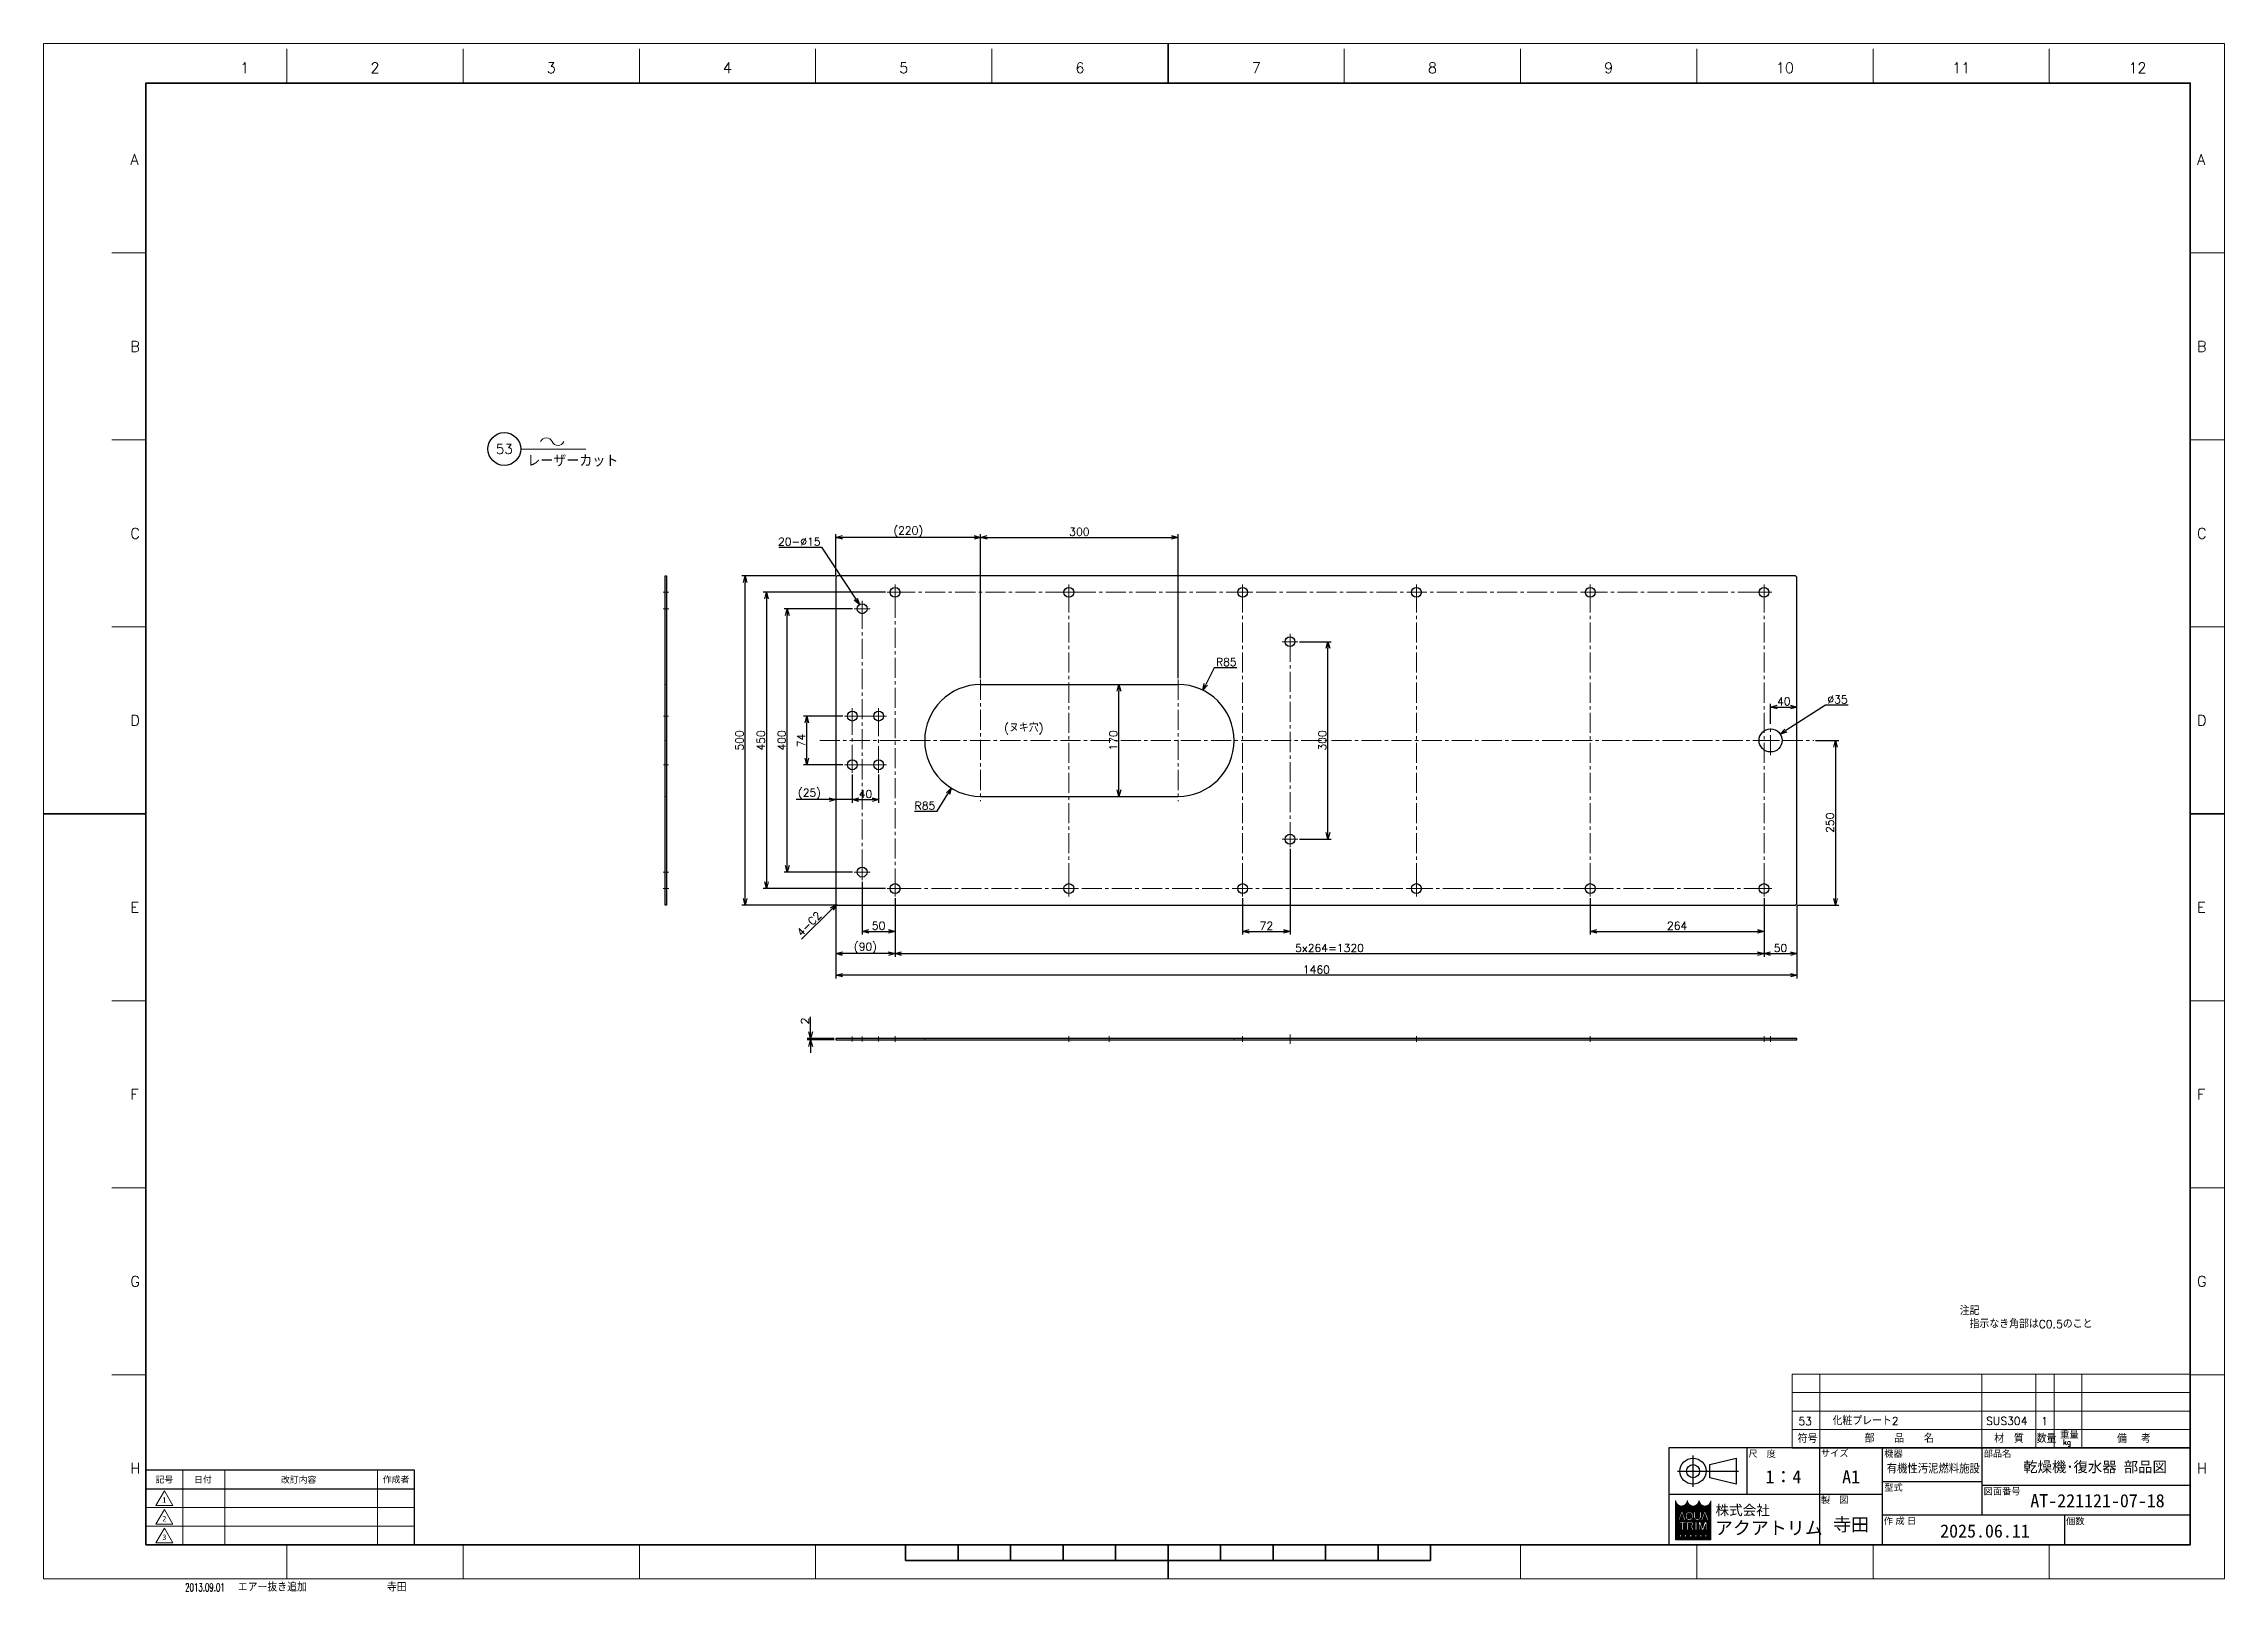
# Model space of a CAD drawing. Header units: millimetres. Extents: x 0 to 3313, y -19 to 2332.
import ezdxf
from ezdxf.entities.mleader import LeaderData, LeaderLine
from ezdxf.enums import TextEntityAlignment as Align
from ezdxf.math import Vec2, Vec3

# ---------------------------------------------------------------- set-up
doc = ezdxf.new("R2010")
doc.units = ezdxf.units.MM
doc.header["$LTSCALE"] = 1.6
doc.header["$PDMODE"] = 99
doc.header["$PDSIZE"] = 1
doc.linetypes.add('CENTER2', pattern=[28.574999999999996, 19.05, -3.174999999999999, 3.174999999999999, -3.174999999999999])
doc.linetypes.add('HIDDEN', pattern=[9.524999999999999, 6.349999999999999, -3.174999999999999])
for name, color, linetype, lineweight in [('04_HIDDEN', 2, 'HIDDEN', 13), ('05_CENTER', 4, 'CENTER2', 13), ('07_TEXT', 3, 'Continuous', 13), ('08_DIM', 3, 'Continuous', 13), ('90_FRAME', 5, 'Continuous', 35)]:
    doc.layers.add(name, color=color, linetype=linetype, lineweight=lineweight)
doc.layers.add('10_DRAFT', color=8, linetype='Continuous', lineweight=0, plot=False)
doc.layers.add('91_BLANK', color=5, linetype='Continuous', lineweight=0, plot=False)
doc.styles.add('KSS_TXT', font='txt.shx', dxfattribs={"bigfont": 'extfont2.shx'})
doc.styles.add('MS_G', font='MS Gothic.ttf')
doc.styles.get("Standard").update_dxf_attribs({"font": 'txt.shx', "bigfont": 'extfont2.shx'})
doc.styles.add('表題用', font='MS PGothic.ttf')
doc.dimstyles.new('KSS_DIM', dxfattribs={"dimscale": 4, "dimtxt": 3, "dimasz": 2.5, "dimexe": 1.25, "dimexo": 0.625, "dimtad": 1, "dimdsep": 46, "dimtxsty": 'KSS_TXT', "dimblk": 'OPEN30', "dimcen": 0, "dimazin": 2, "dimtfac": 0.75, "dimtmove": 0, "dimatfit": 3, "dimldrblk": 'OPEN30', "dimfxl": 1.25, "dimtolj": 1, "dimarcsym": 0})
doc.dimstyles.new('KSS_DIM$3', dxfattribs={"dimscale": 4, "dimtxt": 3, "dimasz": 2.5, "dimexe": 1.25, "dimexo": 0.625, "dimtad": 1, "dimtih": 1, "dimtoh": 1, "dimdsep": 46, "dimtxsty": 'KSS_TXT', "dimblk": 'OPEN30', "dimcen": 0, "dimazin": 2, "dimtfac": 0.75, "dimtofl": 0, "dimtmove": 0, "dimatfit": 3, "dimldrblk": 'OPEN30', "dimfxl": 1.25, "dimtolj": 1, "dimarcsym": 0})
doc.dimstyles.new('KSS_DIM$4', dxfattribs={"dimscale": 4, "dimtxt": 3, "dimasz": 2.5, "dimexe": 1.25, "dimexo": 0.625, "dimtad": 1, "dimtih": 1, "dimtoh": 1, "dimdsep": 46, "dimtxsty": 'KSS_TXT', "dimblk": 'OPEN30', "dimcen": 0, "dimse1": 1, "dimazin": 2, "dimtfac": 0.75, "dimtofl": 0, "dimtmove": 0, "dimatfit": 3, "dimldrblk": 'OPEN30', "dimfxl": 1.25, "dimtolj": 1, "dimarcsym": 0})

msp = doc.modelspace()

# ---------------------------------------------------------------- texts
at = {"layer": '07_TEXT', "ltscale": 2, "insert": (2910.803318348003, 412.7233233551205), "char_height": 12, "attachment_point": 1}
msp.add_mtext_dynamic_manual_height_columns('注記\\P\u3000指示なき角部はC0.5のこと', width=218.7010244882963, gutter_width=15, heights=[0], dxfattribs=at)
at = {"layer": '08_DIM', "style": 'KSS_TXT'}
for s, height, p in [('レーザーカット', 18, (734.6092226952785, 1689.08068224264)), ('(ヌキ穴)', 12, (1459.32585581055, 1286.365078618737))]:
    msp.add_text(s, height=height, dxfattribs=at).set_placement(p)
at = {"layer": '90_FRAME', "color": 0, "lineweight": 13, "style": 'KSS_TXT'}
for s, p in [('1', (305.5068301821813, 2282.158272348718)), ('2', (503.368377774666, 2282.158272348718)), ('3', (771.1019977735857, 2282.158272348718)), ('4', (1038.835617772495, 2282.158272348718)), ('5', (1306.569237771425, 2282.158272348718)), ('6', (1574.302857770334, 2282.158272348718)), ('7', (1842.036477769254, 2282.158272348718)), ('8', (2109.770097768174, 2282.158272348718)), ('9', (2377.503717767094, 2282.158272348718)), ('10', (2645.237337766014, 2282.158272348718)), ('11', (2912.970957764923, 2282.158272348718)), ('12', (3180.704577763843, 2282.158272348718))]:
    msp.add_text(s, height=16, dxfattribs=at).set_placement(p, align=Align.BOTTOM_CENTER)
for s, p in [('A', (131.8293637223947, 2155.684762137898)), ('A', (3271.262776154247, 2155.684762137898)), ('B', (131.8293637223947, 1871.695886639045)), ('B', (3271.262776154247, 1871.695886639045)), ('C', (131.8293637223947, 1587.707011140194)), ('C', (3271.262776154247, 1587.707011140194)), ('D', (131.8293637223947, 1303.718135641342)), ('D', (3271.262776154247, 1303.718135641342)), ('E', (131.8293637223947, 1019.72926014249)), ('E', (3271.262776154247, 1019.72926014249)), ('F', (131.8293637223947, 735.740384643639)), ('F', (3271.262776154247, 735.740384643639)), ('G', (131.8293637223947, 451.7515091447873)), ('G', (3271.262776154247, 451.7515091447873)), ('H', (131.8293637223947, 167.7626336459356)), ('H', (3271.262776154247, 167.7626336459356))]:
    msp.add_text(s, height=16, dxfattribs=at).set_placement(p, align=Align.MIDDLE_LEFT)
at = {"layer": '90_FRAME', "color": 3, "lineweight": 13}
for s, p in [('53', (2676.039712852493, 239.1911235557189)), ('1', (3039.665221940936, 239.3923220896246))]:
    msp.add_text(s, height=12, dxfattribs=at).set_placement(p, align=Align.MIDDLE_CENTER)
for s, height, p in [('化粧プレート2', 12, (2717.577544646552, 233.4998177828933)), ('SUS304', 12, (2950.877395667215, 233.6589873006726)), ('符号', 12, (2664.621994252741, 206.3275106742893)), ('部\u3000\u3000品\u3000\u3000名', 12, (2766.350850651698, 206.7630661754027)), ('材\u3000質', 12, (2963.105646341352, 206.6188954248648)), ('数量', 12, (3027.678922044203, 206.528707713084)), ('重量', 10, (3063.355111471703, 213.0730870623581)), ('kg', 8, (3067.774970533421, 203.2883888732091)), ('備  考', 12, (3149.730082373995, 206.3275106742893)), ('エアー抜き追加', 12, (294.9345041822637, -19.19895299956601)), ('寺田', 12, (521.4808447856996, -19.19895299956601))]:
    msp.add_text(s, height=height, dxfattribs=at).set_placement(p)
at = {"layer": '90_FRAME', "color": 0, "style": '表題用'}
for s, p in [('尺\u3000度', (2589.549799594189, 189.8447367927615)), ('サイズ', (2699.864085308027, 190.5905521223899)), ('機器', (2796.102612217173, 190.0099838312849)), ('部品名', (2947.150214514453, 190.0099838312849)), ('型式', (2796.102612217173, 138.5956981172053)), ('図面番号', (2947.150214514449, 132.9385552600829)), ('製\u3000図', (2699.864146253703, 119.8762664083911)), ('作 成 日', (2795.412463368136, 87.80121205187923)), ('個数', (3072.302040467706, 87.52464831262068))]:
    msp.add_text(s, height=10, dxfattribs=at).set_placement(p, align=Align.MIDDLE_LEFT)
at = {"layer": '90_FRAME', "color": 0, "style": 'MS_G', "width": 0.9}
msp.add_text('有機性汚泥燃料施設', height=12.8, dxfattribs=at).set_placement((2870.513148876906, 161.284260278188), align=Align.CENTER)
at = {"layer": '90_FRAME', "color": 0, "style": 'MS_G'}
msp.add_text('乾燥機･復水器 部品図', height=16, dxfattribs=at).set_placement((3116.341973591763, 161.8583705960454), align=Align.CENTER)
at = {"layer": '90_FRAME', "color": 0, "style": '表題用'}
for s, p in [('記号', (183.3836106297995, 150.6159101816079)), ('日付', (242.0097055146837, 150.6159101816079)), ('作成者', (535.3836106280145, 150.6159101816079))]:
    msp.add_text(s, height=9.6, dxfattribs=at).set_placement(p, align=Align.MIDDLE_CENTER)
at = {"layer": '90_FRAME', "color": 0}
for s, height, style, p in [('改訂内容', 9.6, '表題用', (387.3836106280146, 150.6159101816079)), ('A1', 20, 'MS_G', (2745.727153481491, 154.8587673244469))]:
    msp.add_text(s, height=height, dxfattribs=dict(at, style=style)).set_placement(p, align=Align.MIDDLE)
at = {"layer": '90_FRAME', "color": 0, "lineweight": 13, "style": 'MS_G'}
for s, p in [('1', (183.3836106297995, 119.5016244674475)), ('3', (183.3836106297995, 62.93019589624555)), ('2', (183.3836106297995, 91.21591018184654))]:
    msp.add_text(s, height=8.48571428568, dxfattribs=at).set_placement(p, align=Align.MIDDLE)
at = {"layer": '90_FRAME', "color": 4, "style": 'MS_G'}
msp.add_text('株式会社', height=15.12154285708176, dxfattribs=at).set_placement((2581.022604109666, 104.1125202362896), align=Align.MIDDLE_CENTER)
at = {"layer": '90_FRAME', "color": 0, "style": 'MS_G'}
for s, p in [('AT-221121-07-18', (3018.011112294846, 108.5143805856874)), ('2025.06.11', (2881.055564052572, 62.47935780311604))]:
    msp.add_text(s, height=20, dxfattribs=at).set_placement(p)
at = {"layer": '90_FRAME', "color": 4, "style": 'MS_G'}
msp.add_text('アクアトリム', height=20, dxfattribs=at).set_placement((2538.936777746122, 67.18053213663848))
at = {"layer": '90_FRAME', "color": 3, "lineweight": 13, "width": 0.65}
msp.add_text('2013.09.01', height=12, dxfattribs=at).set_placement((214.9677547962203, -19.19895299956601))
at = {"layer": '90_FRAME', "color": 0, "style": 'MS_G'}
for tag, p in [('1：4', (2642.912867767654, 154.8587673244469)), ('寺田', (2745.727153481491, 82.7301958961666))]:
    msp.add_attdef(tag, text='', height=20, dxfattribs=at).set_placement(p, align=Align.MIDDLE)

# ---------------------------------------------------------------- blocks, each defined once
blk = doc.blocks.new('AM_BALLOON1')
at = {"transparency": 16777216}
blk.add_circle((0, 0), 5, dxfattribs=at)
blk.add_attdef('B_NUMBER', text='', height=3, dxfattribs=at).set_placement((0, 0), align=Align.MIDDLE_CENTER)
blk = doc.blocks.new('_OPEN')
at = {"color": 0, "linetype": 'ByBlock'}
for p, q in [((-1, 0.1666666666666666), (0, 0)), ((0, 0), (-1, -0.1666666666666666)), ((0, 0), (-1, 0))]:
    blk.add_line(p, q, dxfattribs=at)
blk = doc.blocks.new('p1ba05')
for centre, start, end in [((-2.953558874599082, 0.2854771617432377), 24.22763733453314, 155.5757785718213), ((0, 1.620669598395743), 204.2276373345332, 335.5757785718214)]:
    blk.add_arc(centre, 1.620669598395853, start, end)
blk = doc.blocks.new('_Open30')
at = {"color": 0, "linetype": 'ByBlock', "lineweight": -2}
for p, q in [((-1, 0.26794919), (0, 0)), ((0, 0), (-1, -0.26794919)), ((0, 0), (-1, 0))]:
    blk.add_line(p, q, dxfattribs=at)
blk = doc.blocks.new('*D145')
at = {"layer": '08_DIM', "color": 0, "lineweight": -2, "transparency": 16777216}
for p, q in [((1213.914284268337, 1310.248760316854), (1154.432047843909, 1310.248760316854)), ((1159.432047843909, 1246.24876031685), (1159.432047843909, 1300.248760316853)), ((1213.914284268337, 1236.24876031685), (1154.432047843909, 1236.24876031685))]:
    blk.add_line(p, q, dxfattribs=at)
at = {"layer": 'Defpoints', "color": 0, "transparency": 16777216}
for p in [(1159.432047843909, 1310.248760316854), (1216.414284268338, 1310.248760316854), (1216.414284268338, 1236.24876031685)]:
    blk.add_point(p, dxfattribs=at)
at = {"layer": '08_DIM', "color": 0, "lineweight": -2, "transparency": 16777216, "xscale": 10, "yscale": 10, "zscale": 10}
for p, rotation in [((1159.432047843909, 1310.248760316854), 90), ((1159.432047843909, 1236.24876031685), 270)]:
    blk.add_blockref('_Open30', p, dxfattribs=dict(at, rotation=rotation))
at = {"layer": '08_DIM', "color": 0, "transparency": 16777216, "insert": (1150.932047843909, 1273.248760316852), "char_height": 12, "attachment_point": 5, "rotation": 90, "style": 'KSS_TXT'}
blk.add_mtext('\\A1;74', dxfattribs=at)
blk = doc.blocks.new('*D146')
at = {"layer": '08_DIM', "color": 0, "lineweight": -2, "transparency": 16777216}
for p, q in [((1228.914298258476, 1473.248760307562), (1124.728146192714, 1473.248760307562)), ((1129.728146192714, 1083.24876030757), (1129.728146192714, 1463.248760307562)), ((1228.914298258476, 1073.248760307569), (1124.728146192714, 1073.248760307569))]:
    blk.add_line(p, q, dxfattribs=at)
at = {"layer": 'Defpoints', "color": 0, "transparency": 16777216}
for p in [(1129.728146192714, 1473.248760307562), (1231.414298258476, 1473.248760307562), (1231.414298258476, 1073.248760307569)]:
    blk.add_point(p, dxfattribs=at)
at = {"layer": '08_DIM', "color": 0, "lineweight": -2, "transparency": 16777216, "xscale": 10, "yscale": 10, "zscale": 10}
for p, rotation in [((1129.728146192714, 1473.248760307562), 90), ((1129.728146192714, 1073.248760307569), 270)]:
    blk.add_blockref('_Open30', p, dxfattribs=dict(at, rotation=rotation))
at = {"layer": '08_DIM', "color": 0, "transparency": 16777216, "insert": (1121.228146192714, 1273.248760307566), "char_height": 12, "attachment_point": 5, "rotation": 90, "style": 'KSS_TXT'}
blk.add_mtext('\\A1;400', dxfattribs=at)
blk = doc.blocks.new('*D147')
at = {"layer": '08_DIM', "color": 0, "lineweight": -2, "transparency": 16777216}
for p, q in [((1278.914314265146, 1498.248760325905), (1093.134718855985, 1498.248760325905)), ((1098.134718855985, 1488.248760325905), (1098.134718855985, 1058.248760307402)), ((1278.914314265146, 1048.248760307402), (1093.134718855985, 1048.248760307402))]:
    blk.add_line(p, q, dxfattribs=at)
at = {"layer": 'Defpoints', "color": 0, "transparency": 16777216}
for p in [(1281.414314265146, 1498.248760325905), (1098.134718855985, 1048.248760307402), (1281.414314265146, 1048.248760307402)]:
    blk.add_point(p, dxfattribs=at)
at = {"layer": '08_DIM', "color": 0, "lineweight": -2, "transparency": 16777216, "xscale": 10, "yscale": 10, "zscale": 10}
for p, rotation in [((1098.134718855985, 1498.248760325905), 90), ((1098.134718855985, 1048.248760307402), 270)]:
    blk.add_blockref('_Open30', p, dxfattribs=dict(at, rotation=rotation))
at = {"layer": '08_DIM', "color": 0, "transparency": 16777216, "insert": (1089.626385522651, 1273.248760316654), "char_height": 12, "attachment_point": 5, "rotation": 90, "style": 'KSS_TXT'}
blk.add_mtext('\\A1;450', dxfattribs=at)
blk = doc.blocks.new('*D148')
at = {"layer": '08_DIM', "color": 0, "lineweight": -2, "transparency": 16777216}
for p, q in [((1202.959189679603, 1523.248760321969), (1060.698944790305, 1523.248760321969)), ((1065.698944790305, 1033.248760321969), (1065.698944790305, 1513.248760321969)), ((1202.959189679603, 1023.248760321969), (1060.698944790305, 1023.248760321969))]:
    blk.add_line(p, q, dxfattribs=at)
at = {"layer": 'Defpoints', "color": 0, "transparency": 16777216}
for p in [(1065.698944790305, 1523.248760321969), (1205.459189679603, 1523.248760321969), (1205.459189679603, 1023.248760321969)]:
    blk.add_point(p, dxfattribs=at)
at = {"layer": '08_DIM', "color": 0, "lineweight": -2, "transparency": 16777216, "xscale": 10, "yscale": 10, "zscale": 10}
for p, rotation in [((1065.698944790305, 1523.248760321969), 90), ((1065.698944790305, 1023.248760321969), 270)]:
    blk.add_blockref('_Open30', p, dxfattribs=dict(at, rotation=rotation))
at = {"layer": '08_DIM', "color": 0, "transparency": 16777216, "insert": (1057.190611456972, 1273.248760321969), "char_height": 12, "attachment_point": 5, "rotation": 90, "style": 'KSS_TXT'}
blk.add_mtext('\\A1;500', dxfattribs=at)
blk = doc.blocks.new('*D149')
at = {"layer": '08_DIM', "color": 0, "lineweight": -2, "transparency": 16777216}
for p, q in [((1626.211063198731, 1358.24876031709), (1638.490036165356, 1358.24876031709)), ((1633.490036165356, 1198.24876031709), (1633.490036165356, 1348.24876031709)), ((1626.211063198731, 1188.24876031709), (1638.490036165356, 1188.24876031709))]:
    blk.add_line(p, q, dxfattribs=at)
at = {"layer": 'Defpoints', "color": 0, "transparency": 16777216}
for p in [(1623.71106319873, 1358.24876031709), (1633.490036165356, 1358.24876031709), (1623.71106319873, 1188.24876031709)]:
    blk.add_point(p, dxfattribs=at)
at = {"layer": '08_DIM', "color": 0, "lineweight": -2, "transparency": 16777216, "xscale": 10, "yscale": 10, "zscale": 10}
for p, rotation in [((1633.490036165356, 1358.24876031709), 90), ((1633.490036165356, 1188.24876031709), 270)]:
    blk.add_blockref('_Open30', p, dxfattribs=dict(at, rotation=rotation))
at = {"layer": '08_DIM', "color": 0, "transparency": 16777216, "insert": (1624.990036165356, 1273.24876031709), "char_height": 12, "attachment_point": 5, "rotation": 90, "style": 'KSS_TXT'}
blk.add_mtext('\\A1;170', dxfattribs=at)
blk = doc.blocks.new('*D150')
at = {"layer": '08_DIM', "color": 0, "lineweight": -2, "transparency": 16777216}
for p, q in [((1423.45919018813, 1368.091968633756), (1423.45919018813, 1586.647165385097)), ((1433.45919018813, 1581.647165385097), (1713.45919018813, 1581.647165385097)), ((1723.45919018813, 1368.091968633756), (1723.45919018813, 1586.647165385097))]:
    blk.add_line(p, q, dxfattribs=at)
at = {"layer": 'Defpoints', "color": 0, "transparency": 16777216}
for p in [(1723.45919018813, 1581.647165385097), (1423.45919018813, 1365.591968633756), (1723.45919018813, 1365.591968633756)]:
    blk.add_point(p, dxfattribs=at)
at = {"layer": '08_DIM', "color": 0, "lineweight": -2, "transparency": 16777216, "xscale": 10, "yscale": 10, "zscale": 10, "rotation": 180}
blk.add_blockref('_Open30', (1423.45919018813, 1581.647165385097), dxfattribs=at)
at = {"layer": '08_DIM', "color": 0, "lineweight": -2, "transparency": 16777216, "xscale": 10, "yscale": 10, "zscale": 10}
blk.add_blockref('_Open30', (1723.45919018813, 1581.647165385097), dxfattribs=at)
at = {"layer": '08_DIM', "color": 0, "transparency": 16777216, "insert": (1573.45919018813, 1590.147165385096), "char_height": 12, "attachment_point": 5, "style": 'KSS_TXT'}
blk.add_mtext('\\A1;300', dxfattribs=at)
blk = doc.blocks.new('*D151')
at = {"layer": '08_DIM', "color": 0, "lineweight": -2, "transparency": 16777216}
for p, q in [((1203.459189679603, 1523.748760321969), (1203.459189679603, 1586.647165385097)), ((1413.45919018813, 1581.647165385097), (1213.459189679603, 1581.647165385097)), ((1423.45919018813, 1368.091968633756), (1423.45919018813, 1586.647165385097))]:
    blk.add_line(p, q, dxfattribs=at)
at = {"layer": 'Defpoints', "color": 0, "transparency": 16777216}
for p in [(1203.459189679603, 1581.647165385097), (1203.459189679603, 1521.248760321969), (1423.45919018813, 1365.591968633756)]:
    blk.add_point(p, dxfattribs=at)
at = {"layer": '08_DIM', "color": 0, "lineweight": -2, "transparency": 16777216, "xscale": 10, "yscale": 10, "zscale": 10, "rotation": 180}
blk.add_blockref('_Open30', (1203.459189679603, 1581.647165385097), dxfattribs=at)
at = {"layer": '08_DIM', "color": 0, "lineweight": -2, "transparency": 16777216, "xscale": 10, "yscale": 10, "zscale": 10}
blk.add_blockref('_Open30', (1423.45919018813, 1581.647165385097), dxfattribs=at)
at = {"layer": '08_DIM', "color": 0, "transparency": 16777216, "insert": (1313.459189933867, 1590.147165385096), "char_height": 12, "attachment_point": 5, "style": 'KSS_TXT'}
blk.add_mtext('\\A1;(220)', dxfattribs=at)
blk = doc.blocks.new('*D152')
at = {"layer": '08_DIM', "color": 0, "lineweight": -2, "transparency": 16777216}
for p, q in [((1228.459160192289, 1221.703884392957), (1228.459160192289, 1178.419759995378)), ((1268.459160192304, 1221.703884392957), (1268.459160192304, 1178.419759995378)), ((1238.459160192289, 1183.419759995377), (1258.459160192304, 1183.419759995377))]:
    blk.add_line(p, q, dxfattribs=at)
at = {"layer": 'Defpoints', "color": 0, "transparency": 16777216}
for p in [(1228.459160192289, 1224.203884392957), (1268.459160192304, 1224.203884392957), (1268.459160192304, 1183.419759995377)]:
    blk.add_point(p, dxfattribs=at)
at = {"layer": '08_DIM', "color": 0, "lineweight": -2, "transparency": 16777216, "xscale": 10, "yscale": 10, "zscale": 10, "rotation": 180}
blk.add_blockref('_Open30', (1228.459160192289, 1183.419759995377), dxfattribs=at)
at = {"layer": '08_DIM', "color": 0, "lineweight": -2, "transparency": 16777216, "xscale": 10, "yscale": 10, "zscale": 10}
blk.add_blockref('_Open30', (1268.459160192304, 1183.419759995377), dxfattribs=at)
at = {"layer": '08_DIM', "color": 0, "transparency": 16777216, "insert": (1248.459160192296, 1191.919759995378), "char_height": 12, "attachment_point": 5, "style": 'KSS_TXT'}
blk.add_mtext('\\A1;40', dxfattribs=at)
blk = doc.blocks.new('*D153')
at = {"layer": '08_DIM', "color": 0, "lineweight": -2, "transparency": 16777216}
for p, q in [((1203.459189679603, 1221.703884392957), (1203.459189679603, 1178.419759995378)), ((1228.459160192289, 1221.703884392957), (1228.459160192289, 1178.419759995378)), ((1193.459189679603, 1183.419759995377), (1143.375856346269, 1183.419759995377)), ((1228.459160192289, 1183.419759995377), (1203.459189679603, 1183.419759995377)), ((1238.459160192289, 1183.419759995377), (1248.459160192289, 1183.419759995377))]:
    blk.add_line(p, q, dxfattribs=at)
at = {"layer": 'Defpoints', "color": 0, "transparency": 16777216}
for p in [(1203.459189679603, 1224.203884392957), (1228.459160192289, 1224.203884392957), (1203.459189679603, 1183.419759995377)]:
    blk.add_point(p, dxfattribs=at)
at = {"layer": '08_DIM', "color": 0, "lineweight": -2, "transparency": 16777216, "xscale": 10, "yscale": 10, "zscale": 10}
blk.add_blockref('_Open30', (1203.459189679603, 1183.419759995377), dxfattribs=at)
at = {"layer": '08_DIM', "color": 0, "lineweight": -2, "transparency": 16777216, "xscale": 10, "yscale": 10, "zscale": 10, "rotation": 180}
blk.add_blockref('_Open30', (1228.459160192289, 1183.419759995377), dxfattribs=at)
at = {"layer": '08_DIM', "color": 0, "transparency": 16777216, "insert": (1163.417523012936, 1191.928093328711), "char_height": 12, "attachment_point": 5, "style": 'KSS_TXT'}
blk.add_mtext('\\A1;(25)', dxfattribs=at)
blk = doc.blocks.new('*D154')
at = {"layer": '08_DIM', "color": 0, "lineweight": -2, "transparency": 16777216}
for p, q in [((1243.459174182428, 1058.703884383676), (1243.459174182428, 978.2750382826124)), ((1293.459190190761, 1033.703884383392), (1293.459190190761, 978.2750382826124)), ((1253.459174182428, 983.2750382826125), (1283.45919019076, 983.2750382826125))]:
    blk.add_line(p, q, dxfattribs=at)
at = {"layer": 'Defpoints', "color": 0, "transparency": 16777216}
for p in [(1243.459174182428, 1061.203884383676), (1293.459190190761, 1036.203884383392), (1293.459190190761, 983.2750382826125)]:
    blk.add_point(p, dxfattribs=at)
at = {"layer": '08_DIM', "color": 0, "lineweight": -2, "transparency": 16777216, "xscale": 10, "yscale": 10, "zscale": 10, "rotation": 180}
blk.add_blockref('_Open30', (1243.459174182428, 983.2750382826125), dxfattribs=at)
at = {"layer": '08_DIM', "color": 0, "lineweight": -2, "transparency": 16777216, "xscale": 10, "yscale": 10, "zscale": 10}
blk.add_blockref('_Open30', (1293.459190190761, 983.2750382826125), dxfattribs=at)
at = {"layer": '08_DIM', "color": 0, "transparency": 16777216, "insert": (1268.459182186594, 991.7833716159458), "char_height": 12, "attachment_point": 5, "style": 'KSS_TXT'}
blk.add_mtext('\\A1;50', dxfattribs=at)
blk = doc.blocks.new('*D155')
at = {"layer": '08_DIM', "color": 0, "lineweight": -2, "transparency": 16777216}
for p, q in [((1293.459190190761, 1033.703884383392), (1293.459190190761, 944.4715713712893)), ((1203.459189679603, 1022.748760321968), (1203.459189679603, 944.4715713712893)), ((1283.45919019076, 949.4715713712894), (1213.459189679603, 949.4715713712894))]:
    blk.add_line(p, q, dxfattribs=at)
at = {"layer": 'Defpoints', "color": 0, "transparency": 16777216}
for p in [(1293.459190190761, 1036.203884383392), (1203.459189679603, 1025.248760321969), (1203.459189679603, 949.4715713712894)]:
    blk.add_point(p, dxfattribs=at)
at = {"layer": '08_DIM', "color": 0, "lineweight": -2, "transparency": 16777216, "xscale": 10, "yscale": 10, "zscale": 10, "rotation": 180}
blk.add_blockref('_Open30', (1203.459189679603, 949.4715713712894), dxfattribs=at)
at = {"layer": '08_DIM', "color": 0, "lineweight": -2, "transparency": 16777216, "xscale": 10, "yscale": 10, "zscale": 10}
blk.add_blockref('_Open30', (1293.459190190761, 949.4715713712894), dxfattribs=at)
at = {"layer": '08_DIM', "color": 0, "transparency": 16777216, "insert": (1248.459189935182, 957.9715713712895), "char_height": 12, "attachment_point": 5, "style": 'KSS_TXT'}
blk.add_mtext('\\A1;(90)', dxfattribs=at)
blk = doc.blocks.new('*D156')
at = {"layer": '08_DIM', "color": 0, "lineweight": -2, "transparency": 16777216}
for p, q in [((1293.459190190761, 1031.203884383392), (1293.459190190761, 944.4715713712893)), ((2613.459190190761, 1033.703884383392), (2613.459190190761, 944.4715713712893)), ((1303.459190190761, 949.4715713712894), (2603.459190190761, 949.4715713712894))]:
    blk.add_line(p, q, dxfattribs=at)
at = {"layer": 'Defpoints', "color": 0, "transparency": 16777216}
for p in [(1293.459190190761, 1033.703884383392), (2613.459190190761, 1036.203884383392), (2613.459190190761, 949.4715713712894)]:
    blk.add_point(p, dxfattribs=at)
at = {"layer": '08_DIM', "color": 0, "lineweight": -2, "transparency": 16777216, "xscale": 10, "yscale": 10, "zscale": 10, "rotation": 180}
blk.add_blockref('_Open30', (1293.459190190761, 949.4715713712894), dxfattribs=at)
at = {"layer": '08_DIM', "color": 0, "lineweight": -2, "transparency": 16777216, "xscale": 10, "yscale": 10, "zscale": 10}
blk.add_blockref('_Open30', (2613.459190190761, 949.4715713712894), dxfattribs=at)
at = {"layer": '08_DIM', "color": 0, "transparency": 16777216, "insert": (1953.459190190761, 957.9799047046228), "char_height": 12, "attachment_point": 5, "style": 'KSS_TXT'}
blk.add_mtext('\\A1;5x264=1320', dxfattribs=at)
blk = doc.blocks.new('*D157')
at = {"layer": '08_DIM', "color": 0, "lineweight": -2, "transparency": 16777216}
for p, q in [((2349.459190190761, 1033.703884383392), (2349.459190190761, 978.2750382826124)), ((2613.459190190761, 1033.703884383392), (2613.459190190761, 978.2750382826124)), ((2359.459190190761, 983.2750382826125), (2603.459190190761, 983.2750382826125))]:
    blk.add_line(p, q, dxfattribs=at)
at = {"layer": 'Defpoints', "color": 0, "transparency": 16777216}
for p in [(2349.459190190761, 1036.203884383392), (2613.459190190761, 1036.203884383392), (2613.459190190761, 983.2750382826125)]:
    blk.add_point(p, dxfattribs=at)
at = {"layer": '08_DIM', "color": 0, "lineweight": -2, "transparency": 16777216, "xscale": 10, "yscale": 10, "zscale": 10, "rotation": 180}
blk.add_blockref('_Open30', (2349.459190190761, 983.2750382826125), dxfattribs=at)
at = {"layer": '08_DIM', "color": 0, "lineweight": -2, "transparency": 16777216, "xscale": 10, "yscale": 10, "zscale": 10}
blk.add_blockref('_Open30', (2613.459190190761, 983.2750382826125), dxfattribs=at)
at = {"layer": '08_DIM', "color": 0, "transparency": 16777216, "insert": (2481.459190190761, 991.7750382826126), "char_height": 12, "attachment_point": 5, "style": 'KSS_TXT'}
blk.add_mtext('\\A1;264', dxfattribs=at)
blk = doc.blocks.new('*D158')
at = {"layer": '08_DIM', "color": 0, "lineweight": -2, "transparency": 16777216}
for p, q in [((2613.459190190761, 1033.703884383392), (2613.459190190761, 944.4715713712893)), ((2663.459189679603, 1022.748760321968), (2663.459189679603, 944.4715713712893)), ((2623.459190190761, 949.4715713712894), (2653.459189679603, 949.4715713712894))]:
    blk.add_line(p, q, dxfattribs=at)
at = {"layer": 'Defpoints', "color": 0, "transparency": 16777216}
for p in [(2613.459190190761, 1036.203884383392), (2663.459189679603, 1025.248760321969), (2663.459189679603, 949.4715713712894)]:
    blk.add_point(p, dxfattribs=at)
at = {"layer": '08_DIM', "color": 0, "lineweight": -2, "transparency": 16777216, "xscale": 10, "yscale": 10, "zscale": 10, "rotation": 180}
blk.add_blockref('_Open30', (2613.459190190761, 949.4715713712894), dxfattribs=at)
at = {"layer": '08_DIM', "color": 0, "lineweight": -2, "transparency": 16777216, "xscale": 10, "yscale": 10, "zscale": 10}
blk.add_blockref('_Open30', (2663.459189679603, 949.4715713712894), dxfattribs=at)
at = {"layer": '08_DIM', "color": 0, "transparency": 16777216, "insert": (2638.459189935182, 957.9799047046228), "char_height": 12, "attachment_point": 5, "style": 'KSS_TXT'}
blk.add_mtext('\\A1;50', dxfattribs=at)
blk = doc.blocks.new('*D159')
at = {"layer": '08_DIM', "color": 0, "lineweight": -2, "transparency": 16777216}
for p, q in [((1203.459189679603, 1022.748760321968), (1203.459189679603, 911.6976873535168)), ((2663.459189679603, 1022.748760321968), (2663.459189679603, 911.6976873535168)), ((2653.459189679603, 916.6976873535167), (1213.459189679603, 916.6976873535167))]:
    blk.add_line(p, q, dxfattribs=at)
at = {"layer": 'Defpoints', "color": 0, "transparency": 16777216}
for p in [(1203.459189679603, 1025.248760321969), (2663.459189679603, 1025.248760321969), (1203.459189679603, 916.6976873535167)]:
    blk.add_point(p, dxfattribs=at)
at = {"layer": '08_DIM', "color": 0, "lineweight": -2, "transparency": 16777216, "xscale": 10, "yscale": 10, "zscale": 10, "rotation": 180}
blk.add_blockref('_Open30', (1203.459189679603, 916.6976873535167), dxfattribs=at)
at = {"layer": '08_DIM', "color": 0, "lineweight": -2, "transparency": 16777216, "xscale": 10, "yscale": 10, "zscale": 10}
blk.add_blockref('_Open30', (2663.459189679603, 916.6976873535167), dxfattribs=at)
at = {"layer": '08_DIM', "color": 0, "transparency": 16777216, "insert": (1933.459189679602, 925.1976873535168), "char_height": 12, "attachment_point": 5, "style": 'KSS_TXT'}
blk.add_mtext('\\A1;1460', dxfattribs=at)
blk = doc.blocks.new('*D160')
at = {"layer": '08_DIM', "color": 0, "lineweight": -2, "transparency": 16777216}
for p, q in [((2691.765245277677, 1273.248760321969), (2727.150022691176, 1273.248760321969)), ((2722.150022691176, 1263.248760321969), (2722.150022691176, 1033.248760321969)), ((2663.959189679603, 1023.248760321969), (2727.150022691176, 1023.248760321969))]:
    blk.add_line(p, q, dxfattribs=at)
at = {"layer": 'Defpoints', "color": 0, "transparency": 16777216}
for p in [(2689.265245277677, 1273.248760321969), (2661.459189679603, 1023.248760321969), (2722.150022691176, 1023.248760321969)]:
    blk.add_point(p, dxfattribs=at)
at = {"layer": '08_DIM', "color": 0, "lineweight": -2, "transparency": 16777216, "xscale": 10, "yscale": 10, "zscale": 10}
for p, rotation in [((2722.150022691176, 1273.248760321969), 90), ((2722.150022691176, 1023.248760321969), 270)]:
    blk.add_blockref('_Open30', p, dxfattribs=dict(at, rotation=rotation))
at = {"layer": '08_DIM', "color": 0, "transparency": 16777216, "insert": (2713.641689357842, 1148.248760321969), "char_height": 12, "attachment_point": 5, "rotation": 90, "style": 'KSS_TXT'}
blk.add_mtext('\\A1;250', dxfattribs=at)
blk = doc.blocks.new('*D161')
at = {"layer": '08_DIM', "color": 0, "lineweight": -2, "transparency": 16777216}
for p, q in [((2623.459190184522, 1298.307122703242), (2623.459190184522, 1329.056929683909)), ((2663.459189679603, 1298.135112261145), (2663.459189679603, 1329.056929683909)), ((2633.459190184522, 1324.056929683909), (2653.459189679603, 1324.056929683909))]:
    blk.add_line(p, q, dxfattribs=at)
at = {"layer": 'Defpoints', "color": 0, "transparency": 16777216}
for p in [(2623.459190184522, 1295.807122703242), (2663.459189679603, 1324.056929683909), (2663.459189679603, 1295.635112261145)]:
    blk.add_point(p, dxfattribs=at)
at = {"layer": '08_DIM', "color": 0, "lineweight": -2, "transparency": 16777216, "xscale": 10, "yscale": 10, "zscale": 10, "rotation": 180}
blk.add_blockref('_Open30', (2623.459190184522, 1324.056929683909), dxfattribs=at)
at = {"layer": '08_DIM', "color": 0, "lineweight": -2, "transparency": 16777216, "xscale": 10, "yscale": 10, "zscale": 10}
blk.add_blockref('_Open30', (2663.459189679603, 1324.056929683909), dxfattribs=at)
at = {"layer": '08_DIM', "color": 0, "transparency": 16777216, "insert": (2643.459189932062, 1332.556929683909), "char_height": 12, "attachment_point": 5, "style": 'KSS_TXT'}
blk.add_mtext('\\A1;40', dxfattribs=at)
blk = doc.blocks.new('*D162')
at = {"layer": '08_DIM', "color": 0, "lineweight": -2, "transparency": 16777216}
for p, q in [((1908.004066114865, 1423.248760327491), (1956.073092558188, 1423.248760327491)), ((1951.073092558188, 1133.248760306689), (1951.073092558188, 1413.248760327491)), ((1908.004066114865, 1123.248760306689), (1956.073092558188, 1123.248760306689))]:
    blk.add_line(p, q, dxfattribs=at)
at = {"layer": 'Defpoints', "color": 0, "transparency": 16777216}
for p in [(1905.504066114865, 1423.248760327491), (1951.073092558188, 1423.248760327491), (1905.504066114865, 1123.248760306689)]:
    blk.add_point(p, dxfattribs=at)
at = {"layer": '08_DIM', "color": 0, "lineweight": -2, "transparency": 16777216, "xscale": 10, "yscale": 10, "zscale": 10}
for p, rotation in [((1951.073092558188, 1423.248760327491), 90), ((1951.073092558188, 1123.248760306689), 270)]:
    blk.add_blockref('_Open30', p, dxfattribs=dict(at, rotation=rotation))
at = {"layer": '08_DIM', "color": 0, "transparency": 16777216, "insert": (1942.573092558188, 1273.24876031709), "char_height": 12, "attachment_point": 5, "rotation": 90, "style": 'KSS_TXT'}
blk.add_mtext('\\A1;300', dxfattribs=at)
blk = doc.blocks.new('*D163')
at = {"layer": '08_DIM', "color": 0, "lineweight": -2, "transparency": 16777216}
for p, q in [((1893.459190190913, 1108.703884382679), (1893.459190190913, 978.2750382826124)), ((1821.459190190772, 1033.703884383392), (1821.459190190772, 978.2750382826124)), ((1831.459190190771, 983.2750382826125), (1883.459190190913, 983.2750382826125))]:
    blk.add_line(p, q, dxfattribs=at)
at = {"layer": 'Defpoints', "color": 0, "transparency": 16777216}
for p in [(1893.459190190913, 1111.203884382679), (1821.459190190772, 1036.203884383392), (1893.459190190913, 983.2750382826125)]:
    blk.add_point(p, dxfattribs=at)
at = {"layer": '08_DIM', "color": 0, "lineweight": -2, "transparency": 16777216, "xscale": 10, "yscale": 10, "zscale": 10, "rotation": 180}
blk.add_blockref('_Open30', (1821.459190190772, 983.2750382826125), dxfattribs=at)
at = {"layer": '08_DIM', "color": 0, "lineweight": -2, "transparency": 16777216, "xscale": 10, "yscale": 10, "zscale": 10}
blk.add_blockref('_Open30', (1893.459190190913, 983.2750382826125), dxfattribs=at)
at = {"layer": '08_DIM', "color": 0, "transparency": 16777216, "insert": (1857.459190190843, 991.7750382826126), "char_height": 12, "attachment_point": 5, "style": 'KSS_TXT'}
blk.add_mtext('\\A1;72', dxfattribs=at)
blk = doc.blocks.new('*D164')
at = {"layer": '08_DIM', "color": 0, "lineweight": -2, "transparency": 16777216}
for p, q in [((1116.958993723119, 1566.711691000629), (1181.458993723119, 1566.711691000629)), ((1181.458993723119, 1566.711691000629), (1233.78526415969, 1487.831814342333))]:
    blk.add_line(p, q, dxfattribs=at)
at = {"layer": 'Defpoints', "color": 0, "transparency": 16777216}
for p in [(1239.313212742209, 1479.498640609054), (1247.605135615988, 1466.998880009134)]:
    blk.add_point(p, dxfattribs=at)
at = {"layer": '08_DIM', "color": 0, "lineweight": -2, "transparency": 16777216, "xscale": 10, "yscale": 10, "zscale": 10, "rotation": 303.5589640118383}
blk.add_blockref('_Open30', (1239.313212742209, 1479.498640609054), dxfattribs=at)
at = {"layer": '08_DIM', "color": 0, "transparency": 16777216, "insert": (1147.958993723119, 1575.220024333963), "char_height": 12, "attachment_point": 5, "style": 'KSS_TXT'}
blk.add_mtext('\\A1;20-\\A1;%%C15', dxfattribs=at)
blk = doc.blocks.new('*D165')
at = {"layer": '08_DIM', "color": 0, "lineweight": -2, "transparency": 16777216}
blk.add_line((1197.388121867737, 1017.177692510103), (1151.529935968687, 971.3195066110534), dxfattribs=at)
at = {"layer": 'Defpoints', "color": 0, "transparency": 16777216}
for p in [(1204.459189679603, 1024.248760321968), (1133.248914535913, 953.0384851782788), (1133.248914535913, 953.0384851782788)]:
    blk.add_point(p, dxfattribs=at)
at = {"layer": '08_DIM', "color": 0, "lineweight": -2, "transparency": 16777216, "xscale": 10, "yscale": 10, "zscale": 10, "rotation": 45}
blk.add_blockref('_Open30', (1204.459189679603, 1024.248760321968), dxfattribs=at)
at = {"layer": '08_DIM', "color": 0, "transparency": 16777216, "insert": (1162.843644467672, 994.6540303902095), "char_height": 12, "attachment_point": 5, "rotation": 45, "style": 'KSS_TXT'}
blk.add_mtext('\\A1;4-C2', dxfattribs=at)
blk = doc.blocks.new('*D166')
at = {"layer": '08_DIM', "color": 0, "lineweight": -2, "transparency": 16777216}
for p, q in [((1322.77097684713, 1165.721667425506), (1357.27097684713, 1165.721667425506)), ((1357.27097684713, 1165.721667425506), (1373.660278780161, 1192.347163149723))]:
    blk.add_line(p, q, dxfattribs=at)
at = {"layer": 'Defpoints', "color": 0, "transparency": 16777216}
for p in [(1423.45919018813, 1273.248760312399), (1378.902269454425, 1200.863120745374)]:
    blk.add_point(p, dxfattribs=at)
at = {"layer": '08_DIM', "color": 0, "lineweight": -2, "transparency": 16777216, "xscale": 10, "yscale": 10, "zscale": 10, "rotation": 58.38565949742152}
blk.add_blockref('_Open30', (1378.902269454425, 1200.863120745374), dxfattribs=at)
at = {"layer": '08_DIM', "color": 0, "transparency": 16777216, "insert": (1338.77097684713, 1174.230000758839), "char_height": 12, "attachment_point": 5, "style": 'KSS_TXT'}
blk.add_mtext('\\A1;R85', dxfattribs=at)
blk = doc.blocks.new('*D167')
at = {"layer": '08_DIM', "color": 0, "lineweight": -2, "transparency": 16777216}
for p, q in [((1778.134018081376, 1383.796818469499), (1765.574832184126, 1358.403165366726)), ((1812.634018081375, 1383.796818469499), (1778.134018081376, 1383.796818469499))]:
    blk.add_line(p, q, dxfattribs=at)
at = {"layer": 'Defpoints', "color": 0, "transparency": 16777216}
for p in [(1761.141606711082, 1349.439543782503), (1723.459190188127, 1273.248760312399)]:
    blk.add_point(p, dxfattribs=at)
at = {"layer": '08_DIM', "color": 0, "lineweight": -2, "transparency": 16777216, "xscale": 10, "yscale": 10, "zscale": 10, "rotation": 243.6839343205379}
blk.add_blockref('_Open30', (1761.141606711082, 1349.439543782503), dxfattribs=at)
at = {"layer": '08_DIM', "color": 0, "transparency": 16777216, "insert": (1796.634018081375, 1392.305151802832), "char_height": 12, "attachment_point": 5, "style": 'KSS_TXT'}
blk.add_mtext('\\A1;R85', dxfattribs=at)
blk = doc.blocks.new('*D168')
at = {"layer": '08_DIM', "color": 0, "lineweight": -2, "transparency": 16777216}
for p, q in [((1165.154907856824, 830.618022223798), (1165.154907856824, 853.618022223798)), ((1200.959189679603, 820.618022223798), (1160.154907856824, 820.618022223798)), ((1200.959189679603, 818.6180222237981), (1160.154907856824, 818.6180222237981)), ((1165.154907856824, 818.6180222237981), (1165.154907856824, 820.618022223798)), ((1165.154907856824, 808.6180222237981), (1165.154907856824, 798.618022223798))]:
    blk.add_line(p, q, dxfattribs=at)
at = {"layer": 'Defpoints', "color": 0, "transparency": 16777216}
for p in [(1165.154907856824, 820.618022223798), (1203.459189679603, 820.618022223798), (1203.459189679603, 818.6180222237981)]:
    blk.add_point(p, dxfattribs=at)
at = {"layer": '08_DIM', "color": 0, "lineweight": -2, "transparency": 16777216, "xscale": 10, "yscale": 10, "zscale": 10}
for p, rotation in [((1165.154907856824, 820.618022223798), 270), ((1165.154907856824, 818.6180222237981), 90)]:
    blk.add_blockref('_Open30', p, dxfattribs=dict(at, rotation=rotation))
at = {"layer": '08_DIM', "color": 0, "transparency": 16777216, "insert": (1156.654907856824, 847.1180222237981), "char_height": 12, "attachment_point": 5, "rotation": 90, "style": 'KSS_TXT'}
blk.add_mtext('\\A1;2', dxfattribs=at)
blk = doc.blocks.new('*D169')
at = {"layer": '08_DIM', "color": 0, "lineweight": -2, "transparency": 16777216}
for p, q in [((2706.635394722707, 1327.002628340165), (2646.555728467092, 1288.175244117774)), ((2741.135394722707, 1327.002628340165), (2706.635394722707, 1327.002628340165))]:
    blk.add_line(p, q, dxfattribs=at)
at = {"layer": 'Defpoints', "color": 0, "transparency": 16777216}
for p in [(2608.761393090166, 1263.75008877709), (2638.15698727222, 1282.747431819844)]:
    blk.add_point(p, dxfattribs=at)
at = {"layer": '08_DIM', "color": 0, "lineweight": -2, "transparency": 16777216, "xscale": 10, "yscale": 10, "zscale": 10, "rotation": 212.8731706629982}
blk.add_blockref('_Open30', (2638.15698727222, 1282.747431819844), dxfattribs=at)
at = {"layer": '08_DIM', "color": 0, "transparency": 16777216, "insert": (2725.135394722708, 1335.510961673499), "char_height": 12, "attachment_point": 5, "style": 'KSS_TXT'}
blk.add_mtext('\\A1;%%C35', dxfattribs=at)

# ---------------------------------------------------------------- dimensions: what is measured, and where the dimension line sits
at = {"layer": '08_DIM'}
for base, p1, p2, text, picture, middle in [((1203.459189679603, 1581.647165385097), (1423.45919018813, 1365.591968633756), (1203.459189679603, 1521.248760321969), '(<>)', '*D151', (1313.459189933867, 1590.147165385096)), ((1203.459189679603, 1183.419759995377), (1228.459160192289, 1224.203884392957), (1203.459189679603, 1224.203884392957), '(<>)', '*D153', (1163.417523012936, 1191.928093328711)), ((1203.459189679603, 949.4715713712894), (1293.459190190761, 1036.203884383392), (1203.459189679603, 1025.248760321969), '(<>)', '*D155', (1248.459189935182, 957.9715713712895)), ((2613.459190190761, 949.4715713712894), (1293.459190190761, 1033.703884383392), (2613.459190190761, 1036.203884383392), '5x264=<>', '*D156', (1953.459190190761, 957.9799047046228))]:
    dim = msp.add_linear_dim(base=base, p1=p1, p2=p2, text=text, dimstyle='KSS_DIM', dxfattribs=at)
    dim.commit()
    dim.dimension.update_dxf_attribs({"geometry": picture, "text_midpoint": middle})
for base, p1, p2, picture, middle in [((1723.45919018813, 1581.647165385097), (1423.45919018813, 1365.591968633756), (1723.45919018813, 1365.591968633756), '*D150', (1573.45919018813, 1590.147165385096)), ((2663.459189679603, 1324.056929683909), (2623.459190184522, 1295.807122703242), (2663.459189679603, 1295.635112261145), '*D161', (2643.459189932062, 1332.556929683909)), ((1268.459160192304, 1183.419759995377), (1228.459160192289, 1224.203884392957), (1268.459160192304, 1224.203884392957), '*D152', (1248.459160192296, 1191.919759995378)), ((1893.459190190913, 983.2750382826125), (1821.459190190772, 1036.203884383392), (1893.459190190913, 1111.203884382679), '*D163', (1857.459190190843, 991.7750382826126)), ((1293.459190190761, 983.2750382826125), (1243.459174182428, 1061.203884383676), (1293.459190190761, 1036.203884383392), '*D154', (1268.459182186594, 991.7833716159458)), ((2613.459190190761, 983.2750382826125), (2349.459190190761, 1036.203884383392), (2613.459190190761, 1036.203884383392), '*D157', (2481.459190190761, 991.7750382826126)), ((2663.459189679603, 949.4715713712894), (2613.459190190761, 1036.203884383392), (2663.459189679603, 1025.248760321969), '*D158', (2638.459189935182, 957.9799047046228)), ((1203.459189679603, 916.6976873535167), (2663.459189679603, 1025.248760321969), (1203.459189679603, 1025.248760321969), '*D159', (1933.459189679602, 925.1976873535168))]:
    dim = msp.add_linear_dim(base=base, p1=p1, p2=p2, dimstyle='KSS_DIM', dxfattribs=at)
    dim.commit()
    dim.dimension.update_dxf_attribs({"geometry": picture, "text_midpoint": middle})
dim = msp.add_diameter_dim_2p(p1=(1247.605135615988, 1466.998880009134), p2=(1239.313212742209, 1479.498640609054), text='20-\\A1;<>', dimstyle='KSS_DIM$3', override={"dimpost": '%%C<>', "dimtxsty": 'KSS_TXT', "dimtix": 1, "dimtfill": 0, "dimtfillclr": 0}, dxfattribs=at)
dim.commit()
dim.dimension.update_dxf_attribs({"geometry": '*D164', "text_midpoint": (1147.958993723119, 1566.711691000629), "dimtype": 163})
for base, p1, p2, picture, middle in [((1065.698944790305, 1523.248760321969), (1205.459189679603, 1023.248760321969), (1205.459189679603, 1523.248760321969), '*D148', (1057.190611456972, 1273.248760321969)), ((1098.134718855985, 1048.248760307402), (1281.414314265146, 1498.248760325905), (1281.414314265146, 1048.248760307402), '*D147', (1089.626385522651, 1273.248760316654)), ((1129.728146192714, 1473.248760307562), (1231.414298258476, 1073.248760307569), (1231.414298258476, 1473.248760307562), '*D146', (1121.228146192714, 1273.248760307566)), ((1951.073092558188, 1423.248760327491), (1905.504066114865, 1123.248760306689), (1905.504066114865, 1423.248760327491), '*D162', (1942.573092558188, 1273.24876031709)), ((1633.490036165356, 1358.24876031709), (1623.71106319873, 1188.24876031709), (1623.71106319873, 1358.24876031709), '*D149', (1624.990036165356, 1273.24876031709)), ((1159.432047843909, 1310.248760316854), (1216.414284268338, 1236.24876031685), (1216.414284268338, 1310.248760316854), '*D145', (1150.932047843909, 1273.248760316852)), ((2722.150022691176, 1023.248760321969), (2689.265245277677, 1273.248760321969), (2661.459189679603, 1023.248760321969), '*D160', (2713.641689357842, 1148.248760321969)), ((1165.154907856824, 820.618022223798), (1203.459189679603, 818.6180222237981), (1203.459189679603, 820.618022223798), '*D168', (1156.654907856824, 847.1180222237981))]:
    dim = msp.add_linear_dim(base=base, p1=p1, p2=p2, angle=90, dimstyle='KSS_DIM', dxfattribs=at)
    dim.commit()
    dim.dimension.update_dxf_attribs({"geometry": picture, "text_midpoint": middle})
for center, mpoint, picture, middle in [((1723.459190188127, 1273.248760312399), (1761.141606711082, 1349.439543782503), '*D167', (1796.634018081375, 1383.796818469499)), ((1423.45919018813, 1273.248760312399), (1378.902269454425, 1200.863120745374), '*D166', (1338.77097684713, 1165.721667425506))]:
    dim = msp.add_radius_dim(center=center, mpoint=mpoint, dimstyle='KSS_DIM$4', override={"dimpost": 'R<>'}, dxfattribs=at)
    dim.commit()
    dim.dimension.update_dxf_attribs({"geometry": picture, "text_midpoint": middle, "dimtype": 164})
dim = msp.add_diameter_dim_2p(p1=(2608.761393090166, 1263.75008877709), p2=(2638.15698727222, 1282.747431819844), dimstyle='KSS_DIM$3', override={"dimpost": '%%C<>'}, dxfattribs=at)
dim.commit()
dim.dimension.update_dxf_attribs({"geometry": '*D169', "text_midpoint": (2725.135394722708, 1327.002628340165), "dimtype": 163})
dim = msp.add_aligned_dim(p1=(1204.459189679603, 1024.248760321968), p2=(1133.248914535913, 953.0384851782788), distance=0, text='4-C2', dimstyle='KSS_DIM', override={"dimse1": 1, "dimse2": 1, "dimsd2": 1}, dxfattribs=at)
dim.commit()
dim.dimension.update_dxf_attribs({"geometry": '*D165', "text_midpoint": (1162.843644467672, 994.6540303902095)})

# ---------------------------------------------------------------- hatches: boundary and pattern name
at = {"layer": '90_FRAME', "lineweight": 5}
h = msp.add_hatch(dxfattribs=at)
h.set_pattern_fill('_USER', color=4, scale=1.199999999999999, angle=45, pattern_type=0)
h.set_pattern_definition([(45, (2.4280145681e-06, 3.380257567e-07), (-0.8485281374238569, 0.8485281374238569), [])])
edge = h.paths.add_edge_path()
edge.add_arc((2532.784011563459, 118.0443029261328), 0.2561589359989651, 90, 180)
edge.add_ellipse((2523.818448803495, 118.0443029261328), major_axis=(-8.709403823964816, 0), ratio=0.8823529411764706, start_angle=360, end_angle=540, ccw=False)
edge.add_arc((2514.852886043531, 118.0443029261328), 0.2561589359989651, 3.187317984128254, 180.000000000026)
edge.add_ellipse((2505.887323283567, 118.0443029261328), major_axis=(-8.709403823964816, 0), ratio=0.8823529411764706, start_angle=360, end_angle=540, ccw=False)
edge.add_arc((2496.921760523602, 118.0443029261328), 0.2561589359989651, 3.187317984128254, 180)
edge.add_ellipse((2487.956197763638, 118.0443029261328), major_axis=(-8.709403823964816, 0), ratio=0.8823529411764706, start_angle=360, end_angle=540, ccw=False)
edge.add_arc((2478.990635003674, 118.0443029261328), 0.2561589359989652, 3.187317984128254, 90)
edge.add_line((2478.990635003674, 118.3004618621339), (2478.990635003674, 59.12774764637243))
edge.add_line((2478.990635003674, 59.1277476463706), (2532.784011563457, 59.1277476463706))
edge.add_line((2532.784011563459, 59.1277476463706), (2532.784011563459, 118.3004618621303))
h.paths.add_polyline_path([(2487.66487877106, 101.6977199126408), (2489.788746144333, 101.6977199126408), (2494.618467985672, 88.95125125733057), (2494.618467985672, 88.88977311269218), (2492.31913091058, 88.88977311269218), (2491.116768427358, 92.26639753210247), (2486.388088275232, 92.26639753210247), (2487.081315743437, 94.21320544569382), (2490.423540959158, 94.21320544569382), (2488.726812457696, 98.97817023052949), (2485.134494004816, 88.88977311269218), (2482.835156929721, 88.88977311269218), (2482.835156929721, 88.95125125733057)], flags=16)
edge = h.paths.add_edge_path(flags=16)
edge.add_ellipse((2499.963838488116, 96.06222332066272), major_axis=(-5.891655527976199, 0), ratio=0.9565217391304345, start_angle=180, end_angle=360, ccw=False)
edge.add_line((2505.855494016092, 96.06222332066272), (2505.855494016092, 94.52526970466852))
edge.add_ellipse((2499.963838488116, 94.52526970466852), major_axis=(-5.891655527976199, 0), ratio=0.9565217391304345, start_angle=143.332649630321, end_angle=180, ccw=False)
edge.add_line((2504.613182037477, 91.06387544701602), (2502.962457058112, 92.42409125054066))
edge.add_ellipse((2499.963838488116, 94.67598871228392), major_axis=(3.756791187583959, 0), ratio=0.9950358206786509, start_angle=-36.90575420383822, end_angle=0)
edge.add_line((2503.720624959607, 94.67584359503915), (2503.720624959607, 95.91150431304732))
edge.add_ellipse((2499.963838488116, 95.91150431304732), major_axis=(3.75678647149081, 0), ratio=0.9947182625257321, start_angle=360, end_angle=540)
edge.add_line((2496.207052016625, 95.91150431304732), (2496.207052016625, 94.67585697091592))
edge.add_ellipse((2499.963838488116, 94.67598871228392), major_axis=(3.756791187583959, 0), ratio=0.9950358206786509, start_angle=-180, end_angle=-65.65102224368972)
edge.add_line((2501.506348242825, 91.26747993830713), (2500.4603937385, 92.28544412584733))
edge.add_line((2500.460393738498, 92.28544412584552), (2501.595038929112, 93.49027929634349))
edge.add_line((2501.595038929112, 93.4902792963453), (2506.339262864996, 89.58098583213132))
edge.add_line((2506.339262864994, 89.58098583212949), (2504.856736798023, 88.00674962027688))
edge.add_line((2504.856736798027, 88.0067496202787), (2503.07578545746, 89.74004172519153))
edge.add_ellipse((2499.963838488116, 94.52526970466852), major_axis=(-5.891655527976199, 0), ratio=0.9565217391304345, start_angle=0, end_angle=123.03690204376659, ccw=False)
edge.add_line((2494.07218296014, 94.52526970466852), (2494.07218296014, 96.06222332066272))
h.paths.add_polyline_path([(2494.999432772534, 86.32818375270244), (2494.999432772534, 84.5350712007089), (2491.15704873255, 84.5350712007089, 0.4142135623730951), (2490.900889796548, 84.27891226470956), (2490.900889796548, 73.52023695275375), (2488.59545937256, 73.52023695275375), (2488.59545937256, 84.27891226470956, 0.4142135623730951), (2488.339300436563, 84.5350712007089), (2484.496916396578, 84.5350712007089), (2484.496916396578, 86.32818375270244)], flags=16)
edge = h.paths.add_edge_path(flags=16)
edge.add_line((2496.459497088164, 86.32818375270244), (2502.35115261614, 86.32818375270244))
edge.add_ellipse((2502.351152616136, 82.95894590900161), major_axis=(-4.13494587587903, 8e-16), ratio=0.8148203011203055, start_angle=115.67070175402901, end_angle=270, ccw=False)
edge.add_arc((2502.985257251928, 78.39289031076214), 1.674818033710892, 22.272952259934925, 58.5531130129101, ccw=False)
edge.add_line((2504.535115011853, 79.02767875586642), (2506.742257428013, 73.62270052715348))
edge.add_line((2506.742257428015, 73.62270052715348), (2506.742257428015, 73.52023695275375))
edge.add_line((2506.742257428015, 73.52023695275375), (2504.257515748826, 73.52023695275375))
edge.add_line((2504.257515748826, 73.52023695275375), (2502.307650511497, 78.94771842802538))
edge.add_arc((2501.357145190688, 78.56507232130707), 1.02463574399587, 21.92829786654814, 90)
edge.add_line((2501.357145190688, 79.58970806530078), (2498.841775192952, 79.58970806530078))
edge.add_line((2498.84177519295, 79.58970806530078), (2498.84177519295, 81.38282061729431))
edge.add_line((2498.84177519295, 81.38282061729431), (2502.658543339334, 81.38282061729431))
edge.add_arc((2502.603584884777, 82.95894590900161), 1.577083183248922, 271.9970571044072, 448.0029428955928)
edge.add_line((2502.658543339339, 84.5350712007089), (2498.764927512155, 84.5350712007089))
edge.add_line((2498.764927512153, 84.5350712007089), (2498.764927512153, 73.52023695275375))
edge.add_line((2498.764927512153, 73.52023695275375), (2496.459497088162, 73.52023695275375))
edge.add_line((2496.459497088164, 73.52023695275375), (2496.459497088164, 86.32818375270244))
h.paths.add_polyline_path([(2507.039615355666, 101.6977199126408), (2509.345045779659, 101.6977199126408), (2509.345045779659, 94.52526970466852, 0.175030561155744), (2510.36206541662, 91.58973104410462, 0.2571496110314638), (2514.475840606674, 91.58973104410462, 0.1750305611562702), (2515.492860243632, 94.52526970467761), (2515.492860243632, 101.6977199126408), (2517.798290667624, 101.6977199126408), (2517.798290667624, 94.0618721222995, -0.3793912406243967), (2512.803191415643, 88.88977311269218), (2512.034714607644, 88.88977311269218, -0.3793912406243716), (2507.039615355666, 94.0618721222995)], flags=16)
h.paths.add_polyline_path([(2508.684833381887, 86.32818375270244), (2511.502581677877, 86.32818375270244), (2511.502581677877, 84.5350712007089, 0.4142135623730951), (2511.24642274188, 84.27891226470956), (2511.24642274188, 75.56950844074481, 0.4142135623730951), (2511.502581677877, 75.3133495047473), (2511.502581677877, 73.52023695275375), (2508.684833381887, 73.52023695275375), (2508.684833381887, 75.3133495047473, 0.4142135623730951), (2508.940992317888, 75.56950844074481), (2508.940992317888, 84.27891226470956, 0.4142135623730951), (2508.684833381887, 84.5350712007089)], flags=16)
h.paths.add_polyline_path([(2513.810508226824, 86.32818375270244), (2517.155838741566, 86.32818375270244), (2520.214481626799, 77.0259742398407), (2523.273124512032, 86.32818375270244), (2526.620577930842, 86.32818375270244), (2526.620577930842, 73.52023695275375), (2524.315147506853, 73.52023695275375), (2524.315147506853, 82.48579971271784), (2521.367196838795, 73.52023695275375), (2519.061766414806, 73.52023695275375), (2516.113815746745, 82.48579971271784), (2516.115938650817, 73.52023695275375), (2513.810508226824, 73.52023695275375)], flags=16)
h.paths.add_polyline_path([(2522.498218294798, 101.6977199126408), (2524.622085668072, 101.6977199126408), (2529.451807509411, 88.95125125733057), (2529.451807509411, 88.88977311269218), (2527.152470434315, 88.88977311269218), (2525.950107951097, 92.26639753210247), (2521.221427798971, 92.26639753210247), (2521.914655267171, 94.21320544569382), (2525.256880482897, 94.21320544569382), (2523.560151981435, 98.97817023052949), (2519.967833528551, 88.88977311269218), (2517.668496453456, 88.88977311269218), (2517.668496453456, 88.95125125733057)], flags=16)
h.paths.add_polyline_path([(2485.138449467651, 66.81251572633983), (2488.212356699636, 66.81251572633983), (2488.212356699636, 63.73860849435323), (2485.138449467651, 63.73860849435323)], flags=16)
h.paths.add_polyline_path([(2492.82321754762, 66.81251572633983), (2495.897124779605, 66.81251572633983), (2495.897124779605, 63.73860849435323), (2492.82321754762, 63.73860849435323)], flags=16)
h.paths.add_polyline_path([(2500.50798562759, 66.81251572633983), (2503.581892859574, 66.81251572633983), (2503.581892859574, 63.73860849435323), (2500.50798562759, 63.73860849435323)], flags=16)
h.paths.add_polyline_path([(2508.192753707559, 66.81251572633983), (2511.266660939543, 66.81251572633983), (2511.266660939543, 63.73860849435323), (2508.192753707559, 63.73860849435323)], flags=16)
h.paths.add_polyline_path([(2515.877521787528, 66.81251572633983), (2518.951429019513, 66.81251572633983), (2518.951429019513, 63.73860849435323), (2515.877521787528, 63.73860849435323)], flags=16)
h.paths.add_polyline_path([(2523.562289867497, 66.81251572633983), (2526.636197099482, 66.81251572633983), (2526.636197099482, 63.73860849435323), (2523.562289867497, 63.73860849435323)], flags=16)

# ---------------------------------------------------------------- linework, layer by layer
at = {"color": 0}
for p, q in [((1423.45919018813, 1358.24876031709), (1723.45919018813, 1358.24876031709)), ((1423.45919018813, 1188.24876031709), (1723.45919018813, 1188.24876031709))]:
    msp.add_line(p, q, dxfattribs=at)
for points in [[(946.3423191623679, 1523.24876031434), (946.3423191623679, 1023.24876031434), (944.3423191623677, 1023.24876031434), (944.3423191623677, 1523.24876031434)], [(1205.459189679603, 1023.248760321969), (2661.459189679603, 1023.248760321969), (2663.459189679603, 1025.248760321969), (2663.459189679603, 1521.248760321969), (2661.459189679603, 1523.248760321969), (1205.459189679603, 1523.248760321969), (1203.459189679603, 1521.248760321969), (1203.459189679603, 1025.248760321969)], [(1203.459189679599, 818.6180222237981), (2663.4591896796, 818.6180222237981), (2663.4591896796, 820.618022223798), (1203.459189679599, 820.618022223798)]]:
    msp.add_lwpolyline(points, close=True, dxfattribs=at)
for centre, radius in [((1293.459190185769, 1498.248760324432), 7.5), ((1557.45919018578, 1498.248760324432), 7.5), ((1821.45919018578, 1498.248760324432), 7.5), ((2085.45919018578, 1498.248760324432), 7.5), ((2349.459190185769, 1498.248760324432), 7.5), ((2613.459190185769, 1498.248760324432), 7.5), ((1243.459174179095, 1473.248760306089), 7.5), ((1893.459190187581, 1423.248760326018), 7.5), ((1228.459160188979, 1310.24876031538), 7.5), ((1268.459190185766, 1310.24876031538), 7.5), ((2623.459190181193, 1273.248760298467), 17.5), ((1228.45916018896, 1236.248760315377), 7.5), ((1268.459160188979, 1236.248760317912), 7.5), ((1893.459190187581, 1123.248760308162), 7.5), ((1243.459174179095, 1073.248760306096), 7.5), ((1293.459190187432, 1048.248760308875), 7.5), ((1557.459190187443, 1048.248760308875), 7.5), ((1821.459190187446, 1048.248760308875), 7.5), ((2085.459190187443, 1048.248760308875), 7.5), ((2349.459190187432, 1048.248760308875), 7.5), ((2613.459190187432, 1048.248760308875), 7.5)]:
    msp.add_circle(centre, radius, dxfattribs=at)
for centre, start, end in [((1423.45919018813, 1273.248760312401), 90, 270), ((1723.45919018813, 1273.248760312401), 270, 90)]:
    msp.add_arc(centre, 85.00000000468935, start, end, dxfattribs=at)
at = {"layer": '04_HIDDEN'}
for p, q in [((944.3423191623677, 1358.24876031709), (946.3423191623679, 1358.24876031709)), ((944.3423191623677, 1188.24876031709), (946.3423191623679, 1188.24876031709)), ((1338.459190183437, 820.618022223798), (1338.459190183437, 818.6180222237981)), ((1808.459190192816, 820.618022223798), (1808.459190192816, 818.6180222237981))]:
    msp.add_line(p, q, dxfattribs=at)
at = {"layer": '05_CENTER', "color": 9}
for p, q in [((949.7300943099272, 1498.248760328422), (940.954544014794, 1498.248760328422)), ((949.7300943099272, 1473.248760307562), (940.954544014794, 1473.248760307562)), ((949.7300943099308, 1073.248760307569), (940.954544014794, 1073.248760307569)), ((949.7300943099308, 1048.248760300257), (940.954544014794, 1048.248760300257)), ((1228.459160192289, 815.9030938826235), (1228.459160192289, 823.332950569531)), ((1243.459174182424, 815.9030938826235), (1243.459174182424, 823.332950569531)), ((1268.459160192304, 815.9030938826235), (1268.459160192304, 823.332950569531))]:
    msp.add_line(p, q, dxfattribs=at)
at = {"layer": '05_CENTER'}
for p, q in [((1305.50406611305, 1498.248760325905), (1281.414314265146, 1498.248760325905)), ((1293.459190189098, 1486.203884402011), (1293.459190189098, 1510.293636249915)), ((1569.504066113061, 1498.248760325905), (1545.414314265157, 1498.248760325905)), ((1557.459190189109, 1486.203884402011), (1557.459190189109, 1510.293636249915)), ((1557.459190189109, 1498.248760325905), (1557.459190190771, 1048.248760307344)), ((1833.504066113064, 1498.248760325905), (1809.414314265161, 1498.248760325905)), ((1821.459190189112, 1486.203884402011), (1821.459190189112, 1510.293636249915)), ((1821.459190189109, 1498.248760325905), (1821.459190190772, 1048.248760307344)), ((2097.504066113061, 1498.248760325905), (2073.414314265157, 1498.248760325905)), ((2085.459190189109, 1486.203884402011), (2085.459190189109, 1510.293636249915)), ((2085.459190189109, 1498.248760325905), (2085.459190190772, 1048.248760307344)), ((2361.50406611305, 1498.248760325905), (2337.414314265147, 1498.248760325905)), ((2349.459190189098, 1486.203884402011), (2349.459190189098, 1510.293636249915)), ((2349.459190189098, 1498.248760325905), (2349.459190190761, 1048.248760307344)), ((2625.50406611305, 1498.248760325905), (2601.414314265147, 1498.248760325905)), ((2613.459190189098, 1486.203884402011), (2613.459190189098, 1510.293636249915)), ((1255.504050106379, 1473.248760307562), (1231.414298258476, 1473.248760307562)), ((1243.459174182428, 1461.203884383669), (1243.459174182428, 1485.293636231572)), ((1243.459174182428, 1473.248760307562), (1243.459174182428, 1073.248760307628)), ((1893.459190190913, 1411.203884403598), (1893.459190190913, 1435.293636251501)), ((1905.504066114865, 1423.248760327491), (1881.414314266962, 1423.248760327491)), ((1893.459190190913, 1423.248760327549), (1893.459190190913, 1123.248760306689)), ((1423.45919018813, 1365.591968633756), (1423.45919018813, 1180.905551991045)), ((1723.45919018813, 1365.591968633756), (1723.45919018813, 1180.905551991045)), ((941.6273908211932, 1310.248760316854), (949.0572475081007, 1310.248760316854)), ((1240.504036116255, 1310.248760316854), (1216.414284268352, 1310.248760316854)), ((1228.459160192304, 1298.20388439296), (1228.459160192304, 1322.293636240863)), ((1280.50406611305, 1310.248760316854), (1256.414314265146, 1310.248760316854)), ((1268.459190189098, 1298.20388439296), (1268.459190189098, 1322.293636240863)), ((2623.459190184522, 1250.690397896639), (2623.459190184522, 1295.807122703242)), ((1179.015689107598, 1273.24876031709), (2689.265245277677, 1273.248760321969)), ((2635.504066108473, 1273.248760299941), (2611.41431426057, 1273.248760299941)), ((941.6273908211932, 1236.24876031685), (949.0572475081044, 1236.24876031685)), ((1240.504036116241, 1236.24876031685), (1216.414284268338, 1236.24876031685)), ((1228.459160192289, 1224.203884392957), (1228.459160192289, 1248.29363624086)), ((1280.504036116255, 1236.248760319386), (1256.414284268352, 1236.248760319386)), ((1268.459160192304, 1224.203884395492), (1268.459160192304, 1248.293636243396)), ((1893.459190190913, 1135.293636230582), (1893.459190190913, 1111.203884382679)), ((1905.504066114865, 1123.248760306689), (1881.414314266962, 1123.248760306689)), ((1255.504050106379, 1073.248760307569), (1231.414298258476, 1073.248760307569)), ((1243.459174182428, 1061.203884383676), (1243.459174182428, 1085.293636231579)), ((1293.459190190761, 1060.293636231296), (1293.459190190761, 1036.203884383392)), ((1557.459190190771, 1060.293636231296), (1557.459190190771, 1036.203884383392)), ((1821.459190190772, 1060.293636231296), (1821.459190190772, 1036.203884383392)), ((2085.459190190772, 1060.293636231296), (2085.459190190772, 1036.203884383392)), ((2349.459190190761, 1060.293636231296), (2349.459190190761, 1036.203884383392)), ((2613.459190190761, 1060.293636231296), (2613.459190190761, 1036.203884383392)), ((1305.504066114712, 1048.248760307402), (1281.414314266809, 1048.248760307402)), ((1569.504066114723, 1048.248760307402), (1545.41431426682, 1048.248760307402)), ((1833.504066114723, 1048.248760307402), (1809.41431426682, 1048.248760307402)), ((2097.504066114723, 1048.248760307402), (2073.41431426682, 1048.248760307402)), ((2361.504066114712, 1048.248760307402), (2337.414314266809, 1048.248760307402)), ((2625.504066114713, 1048.248760307402), (2601.414314266809, 1048.248760307402)), ((1293.459190190757, 824.0057973713573), (1293.459190190757, 815.2302470762241)), ((1557.459190190771, 824.0057973713573), (1557.459190190771, 815.2302470762241)), ((1821.459190190772, 824.0057973713573), (1821.459190190772, 815.2302470762241)), ((1893.45919019091, 812.5336679324992), (1893.45919019091, 826.7573471047089)), ((2085.459190190772, 824.0057973713573), (2085.459190190772, 815.2302470762241)), ((2349.459190190757, 824.0057973713573), (2349.459190190757, 815.2302470762241)), ((2613.459190189095, 824.0057973713573), (2613.459190189095, 815.2302470762241)), ((2623.459190184522, 824.0057973713573), (2623.459190184522, 815.2302470762241))]:
    msp.add_line(p, q, dxfattribs=at)
at = {"layer": '05_CENTER', "color": 252}
msp.add_line((1618.45920469986, 824.0057973713573), (1618.45920469986, 815.2302470762241), dxfattribs=at)
at = {"layer": '05_CENTER'}
for points in [[(1293.459190189098, 1498.248760325905), (2613.459190190761, 1498.248760325905), (2613.459190190761, 1048.248760307344), (1293.459190189098, 1048.248760307344)], [(1228.459160192304, 1310.248760316912), (1268.459160192304, 1310.248760316912), (1268.459160192304, 1236.248760319444), (1228.459160192304, 1236.248760319444)]]:
    msp.add_lwpolyline(points, close=True, dxfattribs=at)
at = {"layer": '08_DIM'}
msp.add_line((724.8831414369945, 1715.91492666494), (823.8313308197143, 1715.91492666494), dxfattribs=at)
at = {"layer": '10_DRAFT'}
msp.add_line((944.3423191623677, 1273.24876031434), (946.3423191669299, 1273.24876031434), dxfattribs=at)
at = {"layer": '90_FRAME', "color": 4, "lineweight": 13}
for p, q in [((369.5015677752011, 2271.831485601825), (369.5015677752011, 2323.679199887318)), ((637.2351877741208, 2271.831485601825), (637.2351877741208, 2323.679199887318)), ((904.9688077730405, 2271.831485601825), (904.9688077730405, 2323.679199887318)), ((1172.70242777196, 2271.831485601825), (1172.70242777196, 2323.679199887318)), ((1440.436047770879, 2271.831485601825), (1440.436047770879, 2323.679199887318)), ((1975.903287768719, 2271.831485601825), (1975.903287768719, 2323.679199887318)), ((2243.636907767629, 2271.831485601825), (2243.636907767629, 2323.679199887318)), ((2511.370527766548, 2271.831485601825), (2511.370527766548, 2323.679199887318)), ((2779.104147765469, 2271.831485601825), (2779.104147765469, 2323.679199887318)), ((3046.837767764388, 2271.831485601825), (3046.837767764388, 2323.679199887318)), ((155.3836106315843, 2013.690324388472), (103.5358963460911, 2013.690324388472)), ((3312.803439193518, 2013.690324388472), (3260.955724908015, 2013.690324388472)), ((155.3836106315843, 1729.70144888962), (103.5358963460911, 1729.70144888962)), ((3312.803439193518, 1729.70144888962), (3260.955724908015, 1729.70144888962)), ((155.3836106315843, 1445.712573390768), (103.5358963460911, 1445.712573390768)), ((3312.803439193518, 1445.712573390768), (3260.955724908015, 1445.712573390768)), ((155.3836106315843, 877.7348223930647), (103.5358963460911, 877.7348223930647)), ((3312.803439193518, 877.7348223930647), (3260.955724908015, 877.7348223930647)), ((155.3836106315843, 593.7459468942131), (103.5358963460911, 593.7459468942131)), ((3312.803439193518, 593.7459468942131), (3260.955724908015, 593.7459468942131)), ((155.3836106315843, 309.7570713953615), (103.5358963460911, 309.7570713953615)), ((2656.069992768332, 310.7016214586315), (3260.955701801782, 310.7016214586315)), ((2656.070015874565, 310.7016214586315), (2656.070015874565, 198.7016244671281)), ((2698.070010624573, 310.7016214586315), (2698.070010624573, 198.7016244671281)), ((2944.431898635686, 310.7016214586315), (2944.431898635686, 198.7016244671281)), ((3026.208353593613, 310.7016214586315), (3026.208353593628, 198.7016244671281)), ((3054.208350093615, 310.7016214586315), (3054.20835009363, 198.7016244671281)), ((3096.208344843624, 310.7016214586315), (3096.208344843624, 198.7016244671281)), ((3312.803439193518, 309.7570713953615), (3260.955724908015, 309.7570713953615)), ((2656.069992768332, 282.7016199634972), (3260.955701801782, 282.7016199634972)), ((2656.069992768332, 254.7016214586315), (3260.955701801782, 254.7016214586315)), ((2656.069992768332, 226.7016214586315), (3260.955701801782, 226.7016214586315)), ((369.5015677752011, -1.126752522e-07), (369.5015677752011, 51.61591018200809)), ((637.2351877741208, -1.126752522e-07), (637.2351877741208, 51.61591018200809)), ((904.9688077730405, -1.126752522e-07), (904.9688077730405, 51.61591018200809)), ((1172.70242777196, -1.126752522e-07), (1172.70242777196, 51.61591018200809)), ((2243.636907767629, -1.126752522e-07), (2243.636907767629, 51.61591018200809)), ((2511.370527766548, -1.126752522e-07), (2511.370527766548, 51.61591018200809)), ((2779.104147765469, -1.126752522e-07), (2779.104147765469, 51.61591018200809)), ((3046.837767764388, -1.126752522e-07), (3046.837767764388, 51.61591018200809))]:
    msp.add_line(p, q, dxfattribs=at)
at = {"layer": '90_FRAME'}
for p, q in [((1708.169667769799, 2331.679199898026), (1708.169667769799, 2271.831485601825)), ((-7.963501685e-07, 1161.723697891916), (155.3836106315843, 1161.723697891916)), ((3312.803439193518, 1161.723697891916), (3260.955724908015, 1161.723697891916)), ((1309.341096342836, 27.68619589638555), (1309.341096342836, 51.61591018200809)), ((1389.10681062823, 27.68619589638555), (1389.10681062823, 51.61591018200809)), ((1468.872524913625, 27.68619589638555), (1468.872524913625, 51.61591018200809)), ((1548.63823919901, 27.68619589638555), (1548.63823919901, 51.61591018200809)), ((1628.403953484404, 27.68619589638555), (1628.403953484404, 51.61591018200809)), ((1708.169667769799, -1.126752522e-07), (1708.169667769799, 51.61591018200808)), ((1787.935382055184, 27.68619589638555), (1787.935382055184, 51.61591018200809)), ((1867.701096340579, 27.68619589638555), (1867.701096340579, 51.61591018200809)), ((1947.466810625973, 27.68619589638555), (1947.466810625973, 51.61591018200809)), ((2027.232524911369, 27.68619589638555), (2027.232524911369, 51.61591018200809)), ((2106.998239196764, 27.68619589638555), (2106.998239196764, 51.61591018200809)), ((1309.341096342836, 27.68619589638555), (2106.998239196764, 27.68619589638555))]:
    msp.add_line(p, q, dxfattribs=at)
at = {"layer": '90_FRAME', "color": 0, "lineweight": 25}
for p, q in [((2505.585724911064, 139.5844816102249), (2505.585724911064, 187.1044816100325)), ((2587.755724910732, 127.9873387531256), (2587.755724910732, 198.7016244671281)), ((2698.070010624573, 51.61591018200806), (2698.070010624573, 198.7016244671281)), ((2793.384296338414, 51.61591018200806), (2793.384296338414, 198.7016244671281)), ((2944.431898635686, 198.7016244671281), (2944.431898635686, 96.8730530389671)), ((155.3836106315843, 136.473053038811), (563.3836106280146, 136.473053038811)), ((2481.825724911161, 163.344481610125), (2574.885724910784, 163.344481610125)), ((2793.384296338414, 147.7873387530485), (2944.431898635686, 147.7873387530485)), ((2944.431898635686, 142.1301958959261), (3260.955724908015, 142.1301958959261)), ((2793.384296338414, 127.9873387531256), (2468.955724911213, 127.9873387531256)), ((2793.384296338414, 96.8730530389671), (3260.955724908015, 96.8730530389671)), ((3069.927153480171, 96.8730530389671), (3069.927153480171, 51.61591018200806))]:
    msp.add_line(p, q, dxfattribs=at)
at = {"layer": '90_FRAME', "color": 7, "lineweight": 25}
msp.add_line((2656.070015874565, 198.7016244671281), (3260.955724908015, 198.7016244671281), dxfattribs=at)
at = {"layer": '90_FRAME', "color": 0, "lineweight": 13}
for p, q in [((211.3836106280146, 51.61591018200809), (211.3836106280146, 164.7587673244047)), ((275.3836106280146, 51.61591018200806), (275.3836106280146, 164.7587673244047)), ((507.3836106280146, 51.61591018200806), (507.3836106280146, 164.7587673244047)), ((155.3836106315843, 108.1873387532027), (563.3836106280146, 108.1873387532028)), ((155.3836106315843, 79.90162446760905), (563.3836106280146, 79.90162446760908))]:
    msp.add_line(p, q, dxfattribs=at)
at = {"layer": '90_FRAME', "color": 4, "lineweight": 5}
for p, q in [((2478.990635003674, 59.1277476463706), (2478.990635003674, 118.3004618621339)), ((2482.835156929721, 88.95125125733057), (2487.66487877106, 101.6977199126408)), ((2487.66487877106, 101.6977199126408), (2489.788746144333, 101.6977199126408)), ((2494.618467985672, 88.95125125733057), (2489.788746144333, 101.6977199126408)), ((2507.039615355666, 94.0618721222995), (2507.039615355666, 101.6977199126408)), ((2509.345045779659, 101.6977199126408), (2507.039615355666, 101.6977199126408)), ((2509.345045779659, 94.52526970466852), (2509.345045779659, 101.6977199126408)), ((2515.492860243632, 94.52526970466852), (2515.492860243632, 101.6977199126408)), ((2515.492860243632, 101.6977199126408), (2517.798290667624, 101.6977199126408)), ((2517.668496453456, 88.95125125733057), (2522.498218294798, 101.6977199126408)), ((2517.798290667624, 94.0618721222995), (2517.798290667624, 101.6977199126408)), ((2522.498218294798, 101.6977199126408), (2524.622085668072, 101.6977199126408)), ((2529.451807509411, 88.95125125733057), (2524.622085668072, 101.6977199126408)), ((2532.784011563459, 118.3004618621339), (2532.784011563459, 59.1277476463706)), ((2482.835156929721, 88.88977311269218), (2482.835156929721, 88.95125125733057)), ((2482.835156929721, 88.95125125733057), (2482.835156929721, 88.95125125733057)), ((2482.835156929721, 88.88977311269218), (2482.835156929721, 88.95125125733057)), ((2482.835156929721, 88.88977311269218), (2485.134494004816, 88.88977311269218)), ((2484.496916396578, 86.32818375270244), (2494.999432772534, 86.32818375270244)), ((2484.496916396578, 86.32818375270244), (2484.496916396578, 84.5350712007089)), ((2484.496916396578, 84.5350712007089), (2488.339300436563, 84.5350712007089)), ((2485.134494004816, 88.88977311269218), (2488.726812457696, 98.97817023052949)), ((2485.138449467651, 66.81251572633983), (2488.212356699636, 66.81251572633983)), ((2485.138449467651, 66.81251572633983), (2485.138449467651, 63.73860849435323)), ((2486.388088275232, 92.26639753210247), (2487.081315743437, 94.21320544569382)), ((2486.388088275232, 92.26639753210247), (2491.116768427358, 92.26639753210247)), ((2487.081315743437, 94.21320544569382), (2490.423540959158, 94.21320544569382)), ((2488.212356699636, 66.81251572633983), (2488.212356699636, 63.73860849435323)), ((2488.59545937256, 73.52023695275375), (2488.59545937256, 84.27891226470956)), ((2488.59545937256, 73.52023695275375), (2490.900889796548, 73.52023695275375)), ((2490.423540959158, 94.21320544569382), (2488.726812457696, 98.97817023052949)), ((2490.900889796548, 73.52023695275375), (2490.900889796548, 84.27891226470956)), ((2492.31913091058, 88.88977311269218), (2491.116768427358, 92.26639753210247)), ((2491.15704873255, 84.5350712007089), (2494.999432772534, 84.5350712007089)), ((2494.618467985672, 88.88977311269218), (2492.31913091058, 88.88977311269218)), ((2492.82321754762, 66.81251572633983), (2495.897124779605, 66.81251572633983)), ((2492.82321754762, 66.81251572633983), (2492.82321754762, 63.73860849435323)), ((2494.07218296014, 96.06222332066272), (2494.07218296014, 94.52526970466852)), ((2494.618467985672, 88.88977311269218), (2494.618467985672, 88.95125125733057)), ((2494.999432772534, 86.32818375270244), (2494.999432772534, 84.5350712007089)), ((2495.897124779605, 66.81251572633983), (2495.897124779605, 63.73860849435323)), ((2496.207052016625, 95.91150431304732), (2496.207052016625, 94.68194142025231)), ((2496.459497088164, 86.32818375270244), (2496.459497088164, 73.52023695275375)), ((2496.459497088164, 86.32818375270244), (2502.351152616136, 86.32818375270244)), ((2496.459497088164, 73.52023695275375), (2498.764927512153, 73.52023695275375)), ((2498.764927512153, 73.52023695275375), (2498.764927512153, 84.5350712007089)), ((2498.764927512153, 84.5350712007089), (2502.658543339339, 84.5350712007089)), ((2498.84177519295, 79.58970806530078), (2498.84177519295, 81.38282061729431)), ((2498.84177519295, 81.38282061729431), (2502.658543339339, 81.38282061729431)), ((2498.84177519295, 79.58970806530078), (2501.357145190688, 79.58970806530078)), ((2500.460393738498, 92.28544412584552), (2501.595038929112, 93.4902792963453)), ((2500.460393738498, 92.28544412584552), (2501.506348242825, 91.26747993830713)), ((2500.50798562759, 66.81251572633983), (2503.581892859574, 66.81251572633983)), ((2500.50798562759, 66.81251572633983), (2500.50798562759, 63.73860849435323)), ((2501.595038929112, 93.4902792963453), (2506.339262864994, 89.58098583212949)), ((2502.307650511497, 78.94771842802538), (2504.257515748826, 73.52023695275375)), ((2502.962457058112, 92.42409125054066), (2504.613182037477, 91.06387544701602)), ((2503.07578545746, 89.74004172519153), (2504.856736798027, 88.0067496202787)), ((2503.581892859574, 66.81251572633983), (2503.581892859574, 63.73860849435323)), ((2503.720624959607, 95.91150431304732), (2503.720624959607, 94.68194142025231)), ((2504.257515748826, 73.52023695275375), (2506.742257428015, 73.52023695275375)), ((2504.535115011853, 79.02767875586824), (2506.742257428015, 73.62270052715348)), ((2504.856736798027, 88.0067496202787), (2506.339262864994, 89.58098583212949)), ((2505.855494016092, 96.06222332066272), (2505.855494016092, 94.52526970466852)), ((2506.742257428015, 73.62270052715348), (2506.742257428015, 73.52023695275375)), ((2508.192753707559, 66.81251572633983), (2511.266660939543, 66.81251572633983)), ((2508.192753707559, 66.81251572633983), (2508.192753707559, 63.73860849435323)), ((2508.684833381887, 86.32818375270244), (2511.502581677877, 86.32818375270244)), ((2508.684833381887, 86.32818375270244), (2508.684833381887, 84.5350712007089)), ((2508.684833381887, 73.52023695275375), (2508.684833381887, 75.3133495047473)), ((2508.684833381887, 73.52023695275375), (2511.502581677877, 73.52023695275375)), ((2508.940992317888, 75.56950844074481), (2508.940992317888, 84.27891226470956)), ((2511.24642274188, 75.56950844074481), (2511.24642274188, 84.27891226470956)), ((2511.266660939543, 66.81251572633983), (2511.266660939543, 63.73860849435323)), ((2511.502581677877, 86.32818375270244), (2511.502581677877, 84.5350712007089)), ((2511.502581677877, 73.52023695275375), (2511.502581677877, 75.3133495047473)), ((2512.803191415643, 88.88977311269218), (2512.034714607647, 88.88977311269218)), ((2513.810508226824, 86.32818375270244), (2513.810508226824, 73.52023695275375)), ((2513.810508226824, 86.32818375270244), (2517.155838741566, 86.32818375270244)), ((2513.810508226824, 73.52023695275375), (2516.115938650817, 73.52023695275375)), ((2515.877521787528, 66.81251572633983), (2518.951429019513, 66.81251572633983)), ((2515.877521787528, 66.81251572633983), (2515.877521787528, 63.73860849435323)), ((2516.115938650817, 73.52023695275375), (2516.113815746745, 82.48579971271784)), ((2519.061766414806, 73.52023695275375), (2516.113815746745, 82.48579971271784)), ((2520.214481626799, 77.0259742398407), (2517.155838741566, 86.32818375270244)), ((2517.668496453456, 88.88977311269218), (2517.668496453456, 88.95125125733057)), ((2517.668496453456, 88.95125125733057), (2517.668496453456, 88.95125125733057)), ((2517.668496453456, 88.88977311269218), (2517.668496453456, 88.95125125733057)), ((2517.668496453456, 88.88977311269218), (2519.967833528551, 88.88977311269218)), ((2518.951429019513, 66.81251572633983), (2518.951429019513, 63.73860849435323)), ((2519.061766414806, 73.52023695275375), (2521.367196838795, 73.52023695275375)), ((2519.967833528551, 88.88977311269218), (2523.560151981435, 98.97817023052949)), ((2520.214481626799, 77.0259742398407), (2523.273124512032, 86.32818375270244)), ((2521.221427798971, 92.26639753210247), (2521.914655267171, 94.21320544569382)), ((2521.221427798971, 92.26639753210247), (2525.950107951097, 92.26639753210247)), ((2521.367196838795, 73.52023695275375), (2524.315147506853, 82.48579971271784)), ((2521.914655267171, 94.21320544569382), (2525.256880482897, 94.21320544569382)), ((2526.620577930842, 86.32818375270244), (2523.273124512032, 86.32818375270244)), ((2525.256880482897, 94.21320544569382), (2523.560151981435, 98.97817023052949)), ((2526.636197099482, 66.81251572633983), (2523.562289867497, 66.81251572633983)), ((2523.562289867497, 66.81251572633983), (2523.562289867497, 63.73860849435323)), ((2524.315147506853, 82.48579971271784), (2524.315147506853, 73.52023695275375)), ((2524.315147506853, 73.52023695275375), (2526.620577930842, 73.52023695275375)), ((2527.152470434315, 88.88977311269218), (2525.950107951097, 92.26639753210247)), ((2526.620577930842, 73.52023695275375), (2526.620577930842, 86.32818375270244)), ((2526.636197099482, 66.81251572633983), (2526.636197099482, 63.73860849435323)), ((2529.451807509411, 88.88977311269218), (2527.152470434315, 88.88977311269218)), ((2529.451807509411, 88.88977311269218), (2529.451807509411, 88.95125125733057)), ((2532.784011563459, 59.1277476463706), (2478.990635003674, 59.1277476463706)), ((2488.212356699636, 63.73860849435323), (2485.138449467651, 63.73860849435323)), ((2495.897124779605, 63.73860849435323), (2492.82321754762, 63.73860849435323)), ((2503.581892859574, 63.73860849435323), (2500.50798562759, 63.73860849435323)), ((2511.266660939543, 63.73860849435323), (2508.192753707559, 63.73860849435323)), ((2518.951429019513, 63.73860849435323), (2515.877521787528, 63.73860849435323)), ((2523.562289867497, 63.73860849435323), (2526.636197099482, 63.73860849435323))]:
    msp.add_line(p, q, dxfattribs=at)
at = {"layer": '90_FRAME'}
msp.add_lwpolyline([(155.3836106315843, 51.61591018200809), (3260.955724908015, 51.61591018200806), (3260.955724908015, 2271.831485601825), (155.3836106315843, 2271.831485601825)], close=True, dxfattribs=at)
at = {"layer": '90_FRAME', "color": 0, "lineweight": 25}
for points in [[(2468.955724911213, 51.61591018200806), (3260.955724908015, 51.61591018200806), (3260.955724908015, 198.7016244671281), (2468.955724911213, 198.7016244671281)], [(155.3836106315843, 51.61591018200806), (563.3836106280146, 51.61591018200809), (563.3836106280146, 164.7587673244047), (155.3836106315843, 164.7587673244047)]]:
    msp.add_lwpolyline(points, close=True, dxfattribs=at)
msp.add_lwpolyline([(2531.325724910964, 173.2444816100865), (2570.925724910803, 183.1444816100479), (2570.925724910803, 143.5444816102094), (2531.325724910964, 153.4444816101672), (2531.325724910964, 173.2444816100865)], dxfattribs=at)
at = {"layer": '90_FRAME', "color": 0, "lineweight": 13}
for points in [[(170.655039201275, 111.1915706726208), (183.3836106297995, 133.2381030945903), (196.1121820583166, 111.1915706726208), (170.655039201275, 111.1915706726208)], [(170.655039201275, 82.90585638701987), (183.3836106297995, 104.952388808982), (196.1121820583166, 82.90585638701987), (170.655039201275, 82.90585638701987)], [(170.655039201275, 54.62014210141887), (183.3836106297995, 76.66667452338834), (196.1121820583166, 54.62014210141887), (170.655039201275, 54.62014210141887)]]:
    msp.add_lwpolyline(points, dxfattribs=at)
at = {"layer": '90_FRAME', "color": 0, "lineweight": 25}
for radius in [19.79999999992, 9.89999999996]:
    msp.add_circle((2505.585724911064, 163.344481610125), radius, dxfattribs=at)
at = {"layer": '90_FRAME', "color": 4, "lineweight": 5}
for centre, radius, start, end in [((2478.990635003674, 118.0443029261328), 0.2561589359989651, 0, 90), ((2496.921760523602, 118.0443029261328), 0.2561589359989651, 0, 180), ((2496.921760523602, 118.0443029261328), 0.2561589359989651, 0, 90), ((2514.852886043531, 118.0443029261328), 0.2561589359989651, 0, 180), ((2532.784011563459, 118.0443029261328), 0.2561589359989651, 90, 180), ((2488.339300436563, 84.27891226470956), 0.2561589359989651, 0, 90), ((2491.15704873255, 84.27891226470956), 0.2561589359989651, 90, 180), ((2501.357145190688, 78.56507232130707), 1.02463574399586, 21.92829786655025, 90), ((2502.603584884777, 82.95894590900161), 1.577083183248922, 271.997057104354, 88.00294289554164), ((2502.985257251928, 78.39289031076214), 1.67481803371092, 22.27295225998095, 58.55311301286322), ((2512.454759294769, 94.29357091348675), 5.420098542558598, 182.4500309922613, 265.5552572885243), ((2508.684833381887, 84.27891226470956), 0.2561589359989651, 0, 90), ((2508.684833381887, 75.56950844074481), 0.2561589359989651, 270, 0), ((2513.917997784467, 94.46562951004444), 4.573340900382642, 179.2527938813868, 218.9645718468802), ((2512.418953011647, 95.3246657339073), 4.263862534800127, 241.157727808319, 298.842272191681), ((2511.502581677877, 84.27891226470956), 0.2561589359989651, 90, 180), ((2511.502581677877, 75.56950844074481), 0.2561589359989651, 180, 270), ((2512.383146728522, 94.29357091348675), 5.420098542558598, 274.4447427114757, 357.5499690077387), ((2510.919908238824, 94.46562951004444), 4.573340900382127, 321.0354281531198, 0.7472061186132525)]:
    msp.add_arc(centre, radius, start, end, dxfattribs=at)
for centre, major_axis, ratio, start_param, end_param in [((2487.956197763638, 118.0443029261328), (-8.709403823964816, 0), 0.8823529411764706, 6.283185307179586, 9.42477796076938), ((2499.963838488116, 96.06222332066272), (-5.891655527976199, 0), 0.9565217391304345, 3.141592653589793, 6.283185307179586), ((2499.963838488116, 95.91150431304732), (3.75678647149081, 0), 0.9947182625257321, 6.283185307179586, 9.42477796076938), ((2505.887323283567, 118.0443029261328), (-8.709403823964816, 0), 0.8823529411764706, 6.283185307179586, 9.42477796076938), ((2523.818448803495, 118.0443029261328), (-8.709403823964816, 0), 0.8823529411764706, 6.283185307179586, 9.42477796076938), ((2502.351152616136, 82.95894590900161), (-4.13494587587903, 8e-16), 0.8148203011203053, 1.944069452961234, 4.712388980384689)]:
    msp.add_ellipse(centre, major_axis=major_axis, ratio=ratio, start_param=start_param, end_param=end_param, dxfattribs=at)
at = {"layer": '90_FRAME', "color": 4, "lineweight": 5, "extrusion": (0, 0, -1)}
for centre, major_axis, ratio, start_param, end_param in [((2499.963838488116, 94.52526970466852), (-5.891655527976199, 0), 0.9565217391304345, 4.155914751220672, 6.283185307179586), ((2499.963838488116, 94.67598871228392), (3.756791187583959, 0), 0.9950358206786509, 7.430878021738926, 9.42477796076938), ((2499.963838488116, 94.67598871228392), (3.756791187583959, 0), 0.9950358206786509, 6.283185307179586, 6.929703490574295), ((2499.963838488116, 94.52526970466852), (-5.891655527976199, 0), 0.9565217391304345, 3.141592653589793, 3.802980717498314)]:
    msp.add_ellipse(centre, major_axis=major_axis, ratio=ratio, start_param=start_param, end_param=end_param, dxfattribs=at)
at = {"layer": '91_BLANK'}
msp.add_lwpolyline([(-8.093381894e-07, -1.126752522e-07), (3312.803439188015, -1.126752522e-07), (3312.803439188015, 2331.679199898026), (-8.093381894e-07, 2331.679199898026)], close=True, dxfattribs=at)

# ---------------------------------------------------------------- block references
at = {"layer": '08_DIM', "xscale": 6, "yscale": 6, "zscale": 6}
msp.add_blockref('p1ba05', (781.485953346438, 1721.385283365661), dxfattribs=at)

msp.set_redraw_order([(e.dxf.handle, doc.entitydb.next_handle()) for e in msp.query("TEXT MTEXT ATTDEF DIMENSION ARC_DIMENSION")])  # texts and dimensions are drawn at this point

# ---------------------------------------------------------------- leaders
at = {"layer": '08_DIM'}
ml = msp.add_multileader_block('Standard', dxfattribs=at)
ml.set_content('AM_BALLOON1', color=256, scale=5)
ml.set_attribute('B_NUMBER', '53', width=0)
ml.set_leader_properties(color=256, linetype='ByLayer', lineweight=-1)
ml.set_arrow_properties(name='OPEN')
ml.build(insert=Vec2(0, 0))
ml.multileader.update_dxf_attribs({"leader_type": 0, "has_dogleg": 0, "text_right_attachment_type": 6, "dogleg_length": 0, "arrow_head_size": 10, "scale": 2.5, "block_connection_type": 1})
ctx = ml.context
ctx.base_point, ctx.scale, ctx.char_height, ctx.arrow_head_size, ctx.landing_gap_size, ctx.plane_origin = Vec3(699.8479900673258, 1715.947137184123), 2.5, 20, 10, 10, Vec3(699.8479900673258, 1715.947137184123)
ctx.right_attachment, ctx.attachment_type = 6, 1
ctx.block.insert = Vec3(699.8479900673258, 1715.947137184123)

doc.saveas('drawing.dxf')
